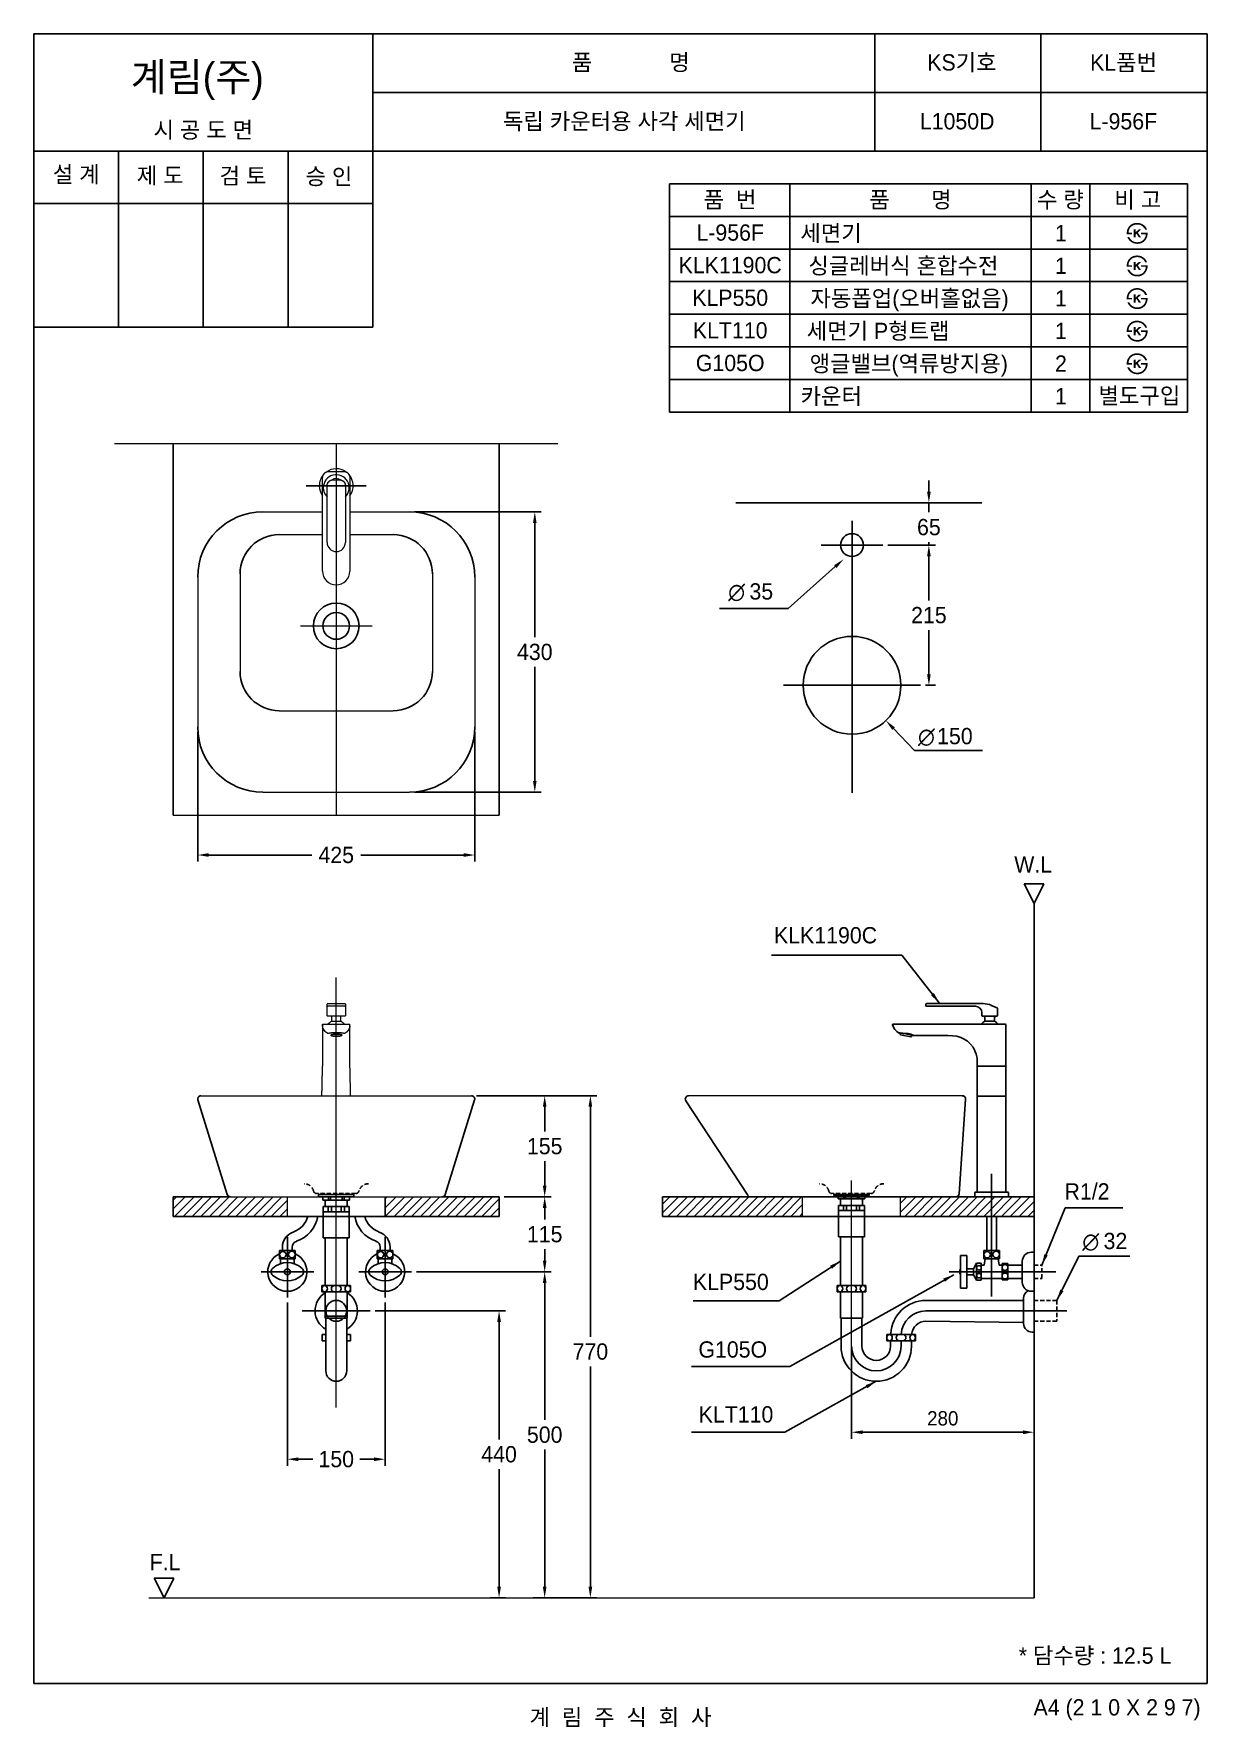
# Model space of a CAD drawing. Header units: millimetres. Extents: x 0 to 1800, y -67 to 2530.
import ezdxf
from ezdxf.enums import TextEntityAlignment as Align
from ezdxf.lldxf.tags import DXFTag

# ---------------------------------------------------------------- set-up
doc = ezdxf.new("R2010")
doc.units = ezdxf.units.MM
doc.linetypes.add('DASHED2', pattern=[9.525, 6.35, -3.175])
for name, color, linetype in [('TEXT', 7, 'Continuous'), ('내부선 및 부속', 4, 'Continuous'), ('도각라인', 255, 'Continuous'), ('외형선', 3, 'Continuous'), ('점선', 6, 'DASHED2'), ('중심선', 1, 'DASHED'), ('치수선', 7, 'Continuous')]:
    doc.layers.add(name, color=color, linetype=linetype)
doc.styles.add('140911', font='HBATANG.TTF', dxfattribs={"height": 23})
doc.styles.add('____', font='')
doc.styles.add('타이틀', font='H2GTRM.TTF', dxfattribs={"height": 25})
doc.styles.get('____').set_extended_font_data('굴림')
tags = doc.linetypes.add('DASHDOT', pattern=[70, 31, -13, 13, -13]).pattern_tags.tags
tags[10:11] = [DXFTag(74, 4), DXFTag(75, 0), DXFTag(340, '0'), DXFTag(46, 0.0), DXFTag(50, 0.0), DXFTag(44, 0.0), DXFTag(45, 0.0)]
tags[8:9] = [DXFTag(74, 4), DXFTag(75, 0), DXFTag(340, '0'), DXFTag(46, 0.0), DXFTag(50, 0.0), DXFTag(44, 0.0), DXFTag(45, 0.0)]
tags[6:7] = [DXFTag(74, 4), DXFTag(75, 0), DXFTag(340, '0'), DXFTag(46, 0.0), DXFTag(50, 0.0), DXFTag(44, 0.0), DXFTag(45, 0.0)]
tags[4:5] = [DXFTag(74, 4), DXFTag(75, 0), DXFTag(340, '0'), DXFTag(46, 0.0), DXFTag(50, 0.0), DXFTag(44, 0.0), DXFTag(45, 0.0)]
tags = doc.linetypes.add('DASHED', pattern=[25.72, 12.86, -12.86]).pattern_tags.tags
tags[6:7] = [DXFTag(74, 4), DXFTag(75, 0), DXFTag(340, '0'), DXFTag(46, 0.0), DXFTag(50, 0.0), DXFTag(44, 0.0), DXFTag(45, 0.0)]
tags[4:5] = [DXFTag(74, 4), DXFTag(75, 0), DXFTag(340, '0'), DXFTag(46, 0.0), DXFTag(50, 0.0), DXFTag(44, 0.0), DXFTag(45, 0.0)]
doc.dimstyles.new('MSADIM', dxfattribs={"dimtxt": 33, "dimasz": 17, "dimexe": 10, "dimexo": 7.5, "dimgap": 10, "dimtad": 0, "dimtih": 1, "dimtoh": 1, "dimdec": 0, "dimzin": 1, "dimdsep": 46, "dimtxsty": '____', "dimcen": 11.25, "dimadec": 0, "dimazin": 0, "dimtfac": 1, "dimtdec": 0, "dimtix": 1, "dimtmove": 0, "dimatfit": 3, "dimfxl": 1, "dimtolj": 1, "dimtzin": 1, "dimarcsym": 0})

msp = doc.modelspace()

# ---------------------------------------------------------------- texts
at = {"layer": 'TEXT', "style": '타이틀'}
for s, p in [('품             명', (915.7, 2486.4)), ('KS기호', (1423.8, 2486.3)), ('KL품번', (1671.8, 2486.1)), ('시 공 도 면', (259.9, 2382.7)), ('독립 카운터용 사각 세면기', (905.8, 2396)), ('L1050D', (1416.5, 2396)), ('L-956F', (1671.5, 2396)), ('설 계', (65, 2314.6)), ('제 도', (193.8, 2312.9)), ('검 토', (320.8, 2312.3)), ('승 인', (452.7, 2311.4)), ('품  번', (1067.9, 2275.7)), ('품       명', (1344.8, 2275.7)), ('수 량', (1574.8, 2275.7)), ('비 고', (1693.6, 2275.7)), ('L-956F', (1068.3, 2225.3)), ('세면기', (1223, 2224.4)), ('1', (1575.7, 2224.4)), ('KLK1190C', (1068.3, 2175.3)), ('싱글레버식 혼합수전', (1333.9, 2174.4)), ('1', (1575.7, 2174.4)), ('KLP550', (1068.3, 2125.3)), ('자동폽업(오버홀없음)', (1343.5, 2124.4)), ('1', (1575.7, 2124.4)), ('KLT110', (1068.3, 2075.3)), ('세면기 P형트랩', (1295.2, 2074.4)), ('1', (1575.7, 2074.4)), ('G105O', (1068.3, 2025.3)), ('앵글밸브(역류방지용)', (1342.3, 2024.4)), ('2', (1575.7, 2024.4)), ('카운터', (1223.4, 1974.4)), ('1', (1575.7, 1974.4)), ('별도구입', (1696.1, 1975.2)), ('* 담수량 : 12.5 L', (1628, 42.9)), ('계  림  주  식  회  사', (900, -51.7))]:
    msp.add_text(s, height=25, dxfattribs=at).set_placement(p, align=Align.MIDDLE_CENTER)
msp.add_text('계림(주)', height=44, dxfattribs=at).set_placement((148.7, 2441.8))
for s, p in [('W.L', (1533.1, 1256.3)), ('F.L', (201.3, 186.2))]:
    msp.add_text(s, height=25, dxfattribs=at).set_placement(p, align=Align.MIDDLE)
msp.add_text('A4 (2 1 0 X 2 9 7)', height=25, dxfattribs=at).set_placement((1790, -36.5), align=Align.MIDDLE_RIGHT)
at = {"layer": 'TEXT', "char_height": 25, "width": 380.447, "attachment_point": 1, "line_spacing_factor": 0.963855, "style": '타이틀'}
for s, insert in [('\\A1;KLK1190C', (1135.5, 1160.1)), ('\\A1;KLP550', (1011.1, 628.5)), ('\\A1;G105O', (1019.5, 524.8)), ('\\A1;KLT110', (1019.9, 425.3))]:
    msp.add_mtext(s, dxfattribs=dict(at, insert=insert))
at = {"layer": '치수선'}
for s, style, p in [('∅', '140911', (1065.2, 1661.3)), ('35', '타이틀', (1097.8, 1662.4)), ('∅', '140911', (1356.4, 1439.4)), ('150', '타이틀', (1385.7, 1440.5)), ('∅', '140911', (1608.5, 665.1)), ('32', '타이틀', (1641.1, 666.2))]:
    msp.add_text(s, height=25, dxfattribs=dict(at, style=style)).set_placement(p)
at = {"layer": '치수선', "insert": (1581.2, 767.2), "char_height": 25, "width": 380.447, "attachment_point": 1, "line_spacing_factor": 0.963855, "style": '타이틀'}
msp.add_mtext('\\A1;R1/2', dxfattribs=at)

# ---------------------------------------------------------------- blocks, each defined once
blk = doc.blocks.new('*D1')
at = {"layer": '치수선', "color": 0, "linetype": 'Continuous', "lineweight": -2, "transparency": 16777216}
for p, q in [((678.9, 901.5), (793.7, 901.5)), ((783.7, 884.5), (783.7, 846.8)), ((783.7, 763.5), (783.7, 801.2)), ((721.4, 746.5), (793.7, 746.5))]:
    blk.add_line(p, q, dxfattribs=at)
at = {"layer": '치수선', "color": 0, "linetype": 'Continuous', "transparency": 16777216}
for points in [[(780.9, 884.5), (786.5, 884.5), (783.7, 901.5)], [(780.9, 763.5), (786.5, 763.5), (783.7, 746.5)]]:
    blk.add_solid(points, dxfattribs=at)
at = {"layer": '치수선', "color": 0, "linetype": 'Continuous', "transparency": 16777216, "insert": (783.7, 824), "char_height": 25, "attachment_point": 5, "style": '____'}
blk.add_mtext('\\A1;155', dxfattribs=at)
blk = doc.blocks.new('*D2')
at = {"layer": '치수선', "color": 0, "linetype": 'Continuous', "lineweight": -2, "transparency": 16777216}
for p, q in [((583.9, 1797), (778.5, 1797)), ((768.5, 1780), (768.5, 1604.9)), ((768.5, 1384), (768.5, 1559.2)), ((583.9, 1367), (778.5, 1367))]:
    blk.add_line(p, q, dxfattribs=at)
at = {"layer": '치수선', "color": 0, "linetype": 'Continuous', "transparency": 16777216}
for points in [[(765.7, 1780), (771.3, 1780), (768.5, 1797)], [(765.7, 1384), (771.3, 1384), (768.5, 1367)]]:
    blk.add_solid(points, dxfattribs=at)
at = {"layer": '치수선', "color": 0, "linetype": 'Continuous', "transparency": 16777216, "insert": (768.5, 1582), "char_height": 25, "attachment_point": 5, "style": '____'}
blk.add_mtext('\\A1;430', dxfattribs=at)
blk = doc.blocks.new('*D3')
at = {"layer": '치수선', "color": 0, "lineweight": -2, "transparency": 16777216}
for p, q in [((1534.4, 527.2), (1534.4, 375.4)), ((1254.4, 515), (1254.4, 375.4)), ((1517.4, 385.4), (1271.4, 385.4))]:
    blk.add_line(p, q, dxfattribs=at)
at = {"layer": '치수선', "color": 0, "transparency": 16777216}
for points in [[(1271.4, 388.2), (1271.4, 382.5), (1254.4, 385.4)], [(1517.4, 388.2), (1517.4, 382.5), (1534.4, 385.4)]]:
    blk.add_solid(points, dxfattribs=at)
at = {"layer": '치수선', "color": 0, "transparency": 16777216, "insert": (1394.4, 406.6), "char_height": 22, "attachment_point": 5, "style": '____'}
blk.add_mtext('\\A1;280', dxfattribs=at)
blk = doc.blocks.new('*D4')
at = {"layer": '치수선', "color": 0, "linetype": 'Continuous', "lineweight": -2, "transparency": 16777216}
for p, q in [((251.4, 1459.5), (251.4, 1260.6)), ((676.4, 1459.5), (676.4, 1260.6)), ((268.4, 1270.6), (426.3, 1270.6)), ((659.4, 1270.6), (501.6, 1270.6))]:
    blk.add_line(p, q, dxfattribs=at)
at = {"layer": '치수선', "color": 0, "linetype": 'Continuous', "transparency": 16777216}
for points in [[(268.4, 1273.5), (268.4, 1267.8), (251.4, 1270.6)], [(659.4, 1273.5), (659.4, 1267.8), (676.4, 1270.6)]]:
    blk.add_solid(points, dxfattribs=at)
at = {"layer": '치수선', "color": 0, "linetype": 'Continuous', "transparency": 16777216, "insert": (463.9, 1270.6), "char_height": 25, "attachment_point": 5, "style": '____'}
blk.add_mtext('\\A1;425', dxfattribs=at)
blk = doc.blocks.new('*D5')
at = {"layer": '치수선', "color": 0, "linetype": 'Continuous', "lineweight": -2, "transparency": 16777216}
for p, q in [((1373.1, 1827.9), (1373.1, 1844.9)), ((1363.8, 1810.9), (1383.1, 1810.9)), ((1373.1, 1810.9), (1373.1, 1796.2)), ((1310.2, 1745.9), (1383.1, 1745.9)), ((1373.1, 1745.9), (1373.1, 1750.6)), ((1373.1, 1728.9), (1373.1, 1711.9))]:
    blk.add_line(p, q, dxfattribs=at)
at = {"layer": '치수선', "color": 0, "linetype": 'Continuous', "transparency": 16777216}
for points in [[(1370.3, 1827.9), (1375.9, 1827.9), (1373.1, 1810.9)], [(1370.3, 1728.9), (1375.9, 1728.9), (1373.1, 1745.9)]]:
    blk.add_solid(points, dxfattribs=at)
at = {"layer": '치수선', "color": 0, "linetype": 'Continuous', "transparency": 16777216, "insert": (1373.1, 1773.4), "char_height": 25, "attachment_point": 5, "style": '____'}
blk.add_mtext('\\A1;65', dxfattribs=at)
blk = doc.blocks.new('*D6')
at = {"layer": '치수선', "color": 0, "linetype": 'Continuous', "lineweight": -2, "transparency": 16777216}
for p, q in [((1310.2, 1745.9), (1383.1, 1745.9)), ((1373.1, 1728.9), (1373.1, 1661.2)), ((1373.1, 1547.9), (1373.1, 1615.5)), ((1367.7, 1530.9), (1383.1, 1530.9))]:
    blk.add_line(p, q, dxfattribs=at)
at = {"layer": '치수선', "color": 0, "linetype": 'Continuous', "transparency": 16777216}
for points in [[(1370.3, 1728.9), (1375.9, 1728.9), (1373.1, 1745.9)], [(1370.3, 1547.9), (1375.9, 1547.9), (1373.1, 1530.9)]]:
    blk.add_solid(points, dxfattribs=at)
at = {"layer": '치수선', "color": 0, "linetype": 'Continuous', "transparency": 16777216, "insert": (1373.1, 1638.4), "char_height": 25, "attachment_point": 5, "style": '____'}
blk.add_mtext('\\A1;215', dxfattribs=at)
blk = doc.blocks.new('*D7')
at = {"layer": '치수선', "color": 0, "linetype": 'Continuous', "lineweight": -2, "transparency": 16777216}
for p, q in [((388.9, 584.5), (388.9, 334)), ((538.9, 584.5), (538.9, 334)), ((405.9, 344), (428, 344)), ((521.9, 344), (499.9, 344))]:
    blk.add_line(p, q, dxfattribs=at)
at = {"layer": '치수선', "color": 0, "linetype": 'Continuous', "transparency": 16777216}
for points in [[(405.9, 346.8), (405.9, 341.1), (388.9, 344)], [(521.9, 346.8), (521.9, 341.1), (538.9, 344)]]:
    blk.add_solid(points, dxfattribs=at)
at = {"layer": '치수선', "color": 0, "linetype": 'Continuous', "transparency": 16777216, "insert": (463.9, 344), "char_height": 25, "attachment_point": 5, "style": '____'}
blk.add_mtext('\\A1;150', dxfattribs=at)
blk = doc.blocks.new('*D8')
at = {"layer": '치수선', "color": 0, "linetype": 'Continuous', "lineweight": -2, "transparency": 16777216}
for p, q in [((721.4, 746.5), (793.7, 746.5)), ((783.7, 729.5), (783.7, 711.8)), ((783.7, 648.5), (783.7, 666.2)), ((586.8, 631.5), (793.7, 631.5))]:
    blk.add_line(p, q, dxfattribs=at)
at = {"layer": '치수선', "color": 0, "linetype": 'Continuous', "transparency": 16777216}
for points in [[(780.9, 729.5), (786.5, 729.5), (783.7, 746.5)], [(780.9, 648.5), (786.5, 648.5), (783.7, 631.5)]]:
    blk.add_solid(points, dxfattribs=at)
at = {"layer": '치수선', "color": 0, "linetype": 'Continuous', "transparency": 16777216, "insert": (783.7, 689), "char_height": 25, "attachment_point": 5, "style": '____'}
blk.add_mtext('\\A1;115', dxfattribs=at)
blk = doc.blocks.new('*D9')
at = {"layer": '치수선', "color": 0, "linetype": 'Continuous', "lineweight": -2, "transparency": 16777216}
for p, q in [((586.8, 631.5), (793.7, 631.5)), ((783.7, 614.5), (783.7, 404.3)), ((783.7, 148.5), (783.7, 358.7)), ((765.9, 131.5), (793.7, 131.5))]:
    blk.add_line(p, q, dxfattribs=at)
at = {"layer": '치수선', "color": 0, "linetype": 'Continuous', "transparency": 16777216}
for points in [[(780.9, 614.5), (786.5, 614.5), (783.7, 631.5)], [(780.9, 148.5), (786.5, 148.5), (783.7, 131.5)]]:
    blk.add_solid(points, dxfattribs=at)
at = {"layer": '치수선', "color": 0, "linetype": 'Continuous', "transparency": 16777216, "insert": (783.7, 381.5), "char_height": 25, "attachment_point": 5, "style": '____'}
blk.add_mtext('\\A1;500', dxfattribs=at)
blk = doc.blocks.new('*D10')
at = {"layer": '치수선', "color": 0, "linetype": 'Continuous', "lineweight": -2, "transparency": 16777216}
for p, q in [((523.4, 571.5), (723.7, 571.5)), ((713.7, 554.5), (713.7, 374.3)), ((713.7, 148.5), (713.7, 328.7)), ((700.3, 131.5), (723.7, 131.5))]:
    blk.add_line(p, q, dxfattribs=at)
at = {"layer": '치수선', "color": 0, "linetype": 'Continuous', "transparency": 16777216}
for points in [[(710.9, 554.5), (716.6, 554.5), (713.7, 571.5)], [(710.9, 148.5), (716.6, 148.5), (713.7, 131.5)]]:
    blk.add_solid(points, dxfattribs=at)
at = {"layer": '치수선', "color": 0, "linetype": 'Continuous', "transparency": 16777216, "insert": (713.7, 351.5), "char_height": 25, "attachment_point": 5, "style": '____'}
blk.add_mtext('\\A1;440', dxfattribs=at)
blk = doc.blocks.new('*D11')
at = {"layer": '치수선', "color": 0, "linetype": 'Continuous', "lineweight": -2, "transparency": 16777216}
for p, q in [((678.9, 901.5), (863.8, 901.5)), ((853.8, 884.5), (853.8, 531.8)), ((853.8, 148.5), (853.8, 486.2)), ((791.2, 131.5), (863.8, 131.5))]:
    blk.add_line(p, q, dxfattribs=at)
at = {"layer": '치수선', "color": 0, "linetype": 'Continuous', "transparency": 16777216}
for points in [[(850.9, 884.5), (856.6, 884.5), (853.8, 901.5)], [(850.9, 148.5), (856.6, 148.5), (853.8, 131.5)]]:
    blk.add_solid(points, dxfattribs=at)
at = {"layer": '치수선', "color": 0, "linetype": 'Continuous', "transparency": 16777216, "insert": (853.8, 509), "char_height": 25, "attachment_point": 5, "style": '____'}
blk.add_mtext('\\A1;770', dxfattribs=at)

# ---------------------------------------------------------------- dimensions: what is measured, and where the dimension line sits
at = {"layer": '치수선', "linetype": 'Continuous'}
for base, p1, p2, picture, middle in [((1373.1, 1810.9), (1302.7, 1745.9), (1356.3, 1810.9), '*D5', (1373.1, 1773.4)), ((853.8, 131.5), (671.4, 901.5), (783.7, 131.5), '*D11', (853.8, 509)), ((713.7, 131.5), (515.9, 571.5), (692.8, 131.5), '*D10', (713.7, 351.5))]:
    dim = msp.add_linear_dim(base=base, p1=p1, p2=p2, angle=90, dimstyle='MSADIM', override={"dimtxt": 25}, dxfattribs=at)
    dim.commit()
    dim.dimension.update_dxf_attribs({"geometry": picture, "text_midpoint": middle, "dimtype": 160})
for base, p1, p2, picture, middle in [((768.5, 1367), (576.4, 1797), (576.4, 1367), '*D2', (768.5, 1582)), ((1373.1, 1745.9), (1360.2, 1530.9), (1302.7, 1745.9), '*D6', (1373.1, 1638.4)), ((783.7, 746.5), (671.4, 901.5), (713.9, 746.5), '*D1', (783.7, 824)), ((783.7, 631.5), (713.9, 746.5), (579.3, 631.5), '*D8', (783.7, 689)), ((783.7, 131.5), (579.3, 631.5), (758.4, 131.5), '*D9', (783.7, 381.5))]:
    dim = msp.add_linear_dim(base=base, p1=p1, p2=p2, angle=90, dimstyle='MSADIM', override={"dimtxt": 25}, dxfattribs=at)
    dim.commit()
    dim.dimension.update_dxf_attribs({"geometry": picture, "text_midpoint": middle})
dim = msp.add_linear_dim(base=(676.4, 1270.6), p1=(251.4, 1467), p2=(676.4, 1467), dimstyle='MSADIM', override={"dimtxt": 25}, dxfattribs=at)
dim.commit()
dim.dimension.update_dxf_attribs({"geometry": '*D4', "text_midpoint": (463.9, 1270.6)})
dim = msp.add_linear_dim(base=(538.9, 344), p1=(388.9, 592), p2=(538.9, 592), dimstyle='MSADIM', override={"dimtxt": 25}, dxfattribs=at)
dim.commit()
dim.dimension.update_dxf_attribs({"geometry": '*D7', "text_midpoint": (463.9, 344), "dimtype": 160})
at = {"layer": '치수선'}
dim = msp.add_linear_dim(base=(1254.4, 385.4), p1=(1534.4, 534.7), p2=(1254.4, 522.5), dimstyle='MSADIM', override={"dimtxt": 22, "dimtad": 1, "dimtih": 0, "dimtoh": 0}, dxfattribs=at)
dim.commit()
dim.dimension.update_dxf_attribs({"geometry": '*D3', "text_midpoint": (1394.4, 406.6)})

# ---------------------------------------------------------------- hatches: boundary and pattern name
at = {"layer": 'TEXT'}
for points in [[(1676.6, 2222.8), (1676.6, 2223.2), (1676.6, 2223.6), (1676.5, 2224), (1676.6, 2224.4), (1676.6, 2224.8), (1676.6, 2225.2), (1676.6, 2225.6), (1676.7, 2226), (1676.7, 2226.4), (1676.8, 2226.8), (1676.8, 2227.2), (1676.9, 2227.6), (1677, 2228), (1677.1, 2228.4), (1677.2, 2228.8), (1677.3, 2229.1), (1677.4, 2229.5), (1677.5, 2229.9), (1677.7, 2230.3), (1677.8, 2230.6), (1678, 2231), (1678.1, 2231.4), (1678.3, 2231.7), (1678.5, 2232.1), (1678.7, 2232.4), (1678.9, 2232.7), (1679.1, 2233.1), (1679.3, 2233.4), (1679.5, 2233.7), (1679.7, 2234), (1680, 2234.3), (1680.5, 2234.9), (1680.8, 2235.2), (1681, 2235.5), (1681.3, 2235.8), (1681.6, 2236.1), (1681.9, 2236.4), (1682.2, 2236.6), (1682.5, 2236.9), (1682.8, 2237.1), (1683.2, 2237.4), (1683.5, 2237.6), (1683.8, 2237.8), (1684.2, 2238), (1684.5, 2238.2), (1684.9, 2238.4), (1685.2, 2238.6), (1685.7, 2238.7), (1686.1, 2238.9), (1686.5, 2239.1), (1686.9, 2239.2), (1687.3, 2239.4), (1687.8, 2239.5), (1688.2, 2239.6), (1688.6, 2239.7), (1689.1, 2239.8), (1689.5, 2239.9), (1690, 2239.9), (1690.5, 2240), (1691, 2240), (1691.4, 2240.1), (1691.9, 2240.1), (1692.4, 2240.1), (1693.2, 2240.1), (1693.6, 2240.1), (1693.9, 2240), (1694.3, 2240), (1694.7, 2240), (1695, 2239.9), (1695.4, 2239.9), (1695.7, 2239.8), (1696.1, 2239.7), (1696.4, 2239.7), (1696.8, 2239.6), (1697.1, 2239.5), (1697.4, 2239.4), (1697.8, 2239.3), (1698.1, 2239.2), (1698.4, 2239.1), (1698.7, 2239), (1699, 2238.9), (1699.4, 2238.7), (1699.7, 2238.6), (1700, 2238.5), (1700.3, 2238.3), (1700.6, 2238.2), (1700.8, 2238), (1701.1, 2237.8), (1701.4, 2237.7), (1701.7, 2237.5), (1702, 2237.3), (1702.2, 2237.1), (1702.5, 2236.9), (1702.8, 2236.7), (1703.2, 2236.4), (1703.6, 2236), (1704, 2235.6), (1704.4, 2235.2), (1704.8, 2234.8), (1705.1, 2234.4), (1705.5, 2234), (1705.8, 2233.6), (1706.1, 2233.1), (1706.4, 2232.6), (1706.7, 2232.2), (1707, 2231.7), (1707.3, 2231.1), (1707.5, 2230.6), (1707.8, 2230.1), (1708, 2229.5), (1708, 2229.5), (1704.9, 2229.5), (1704.9, 2229.5), (1704.8, 2229.7), (1704.8, 2229.9), (1704.7, 2230.1), (1704.6, 2230.2), (1704.6, 2230.4), (1704.5, 2230.6), (1704.4, 2230.7), (1704.3, 2230.9), (1704.2, 2231.1), (1704.1, 2231.2), (1704, 2231.4), (1703.9, 2231.6), (1703.8, 2231.7), (1703.7, 2231.9), (1703.6, 2232.1), (1703.5, 2232.2), (1703.3, 2232.4), (1703.2, 2232.6), (1702.9, 2232.9), (1702.7, 2233.2), (1702.4, 2233.5), (1702.1, 2233.8), (1701.7, 2234.1), (1701.4, 2234.4), (1701, 2234.7), (1700.8, 2234.9), (1700.6, 2235.1), (1700.3, 2235.2), (1700.1, 2235.4), (1699.9, 2235.5), (1699.6, 2235.7), (1699.4, 2235.8), (1699.1, 2236), (1698.9, 2236.1), (1698.6, 2236.2), (1698.4, 2236.4), (1698.1, 2236.5), (1697.9, 2236.6), (1697.6, 2236.7), (1697.4, 2236.8), (1697.1, 2236.9), (1696.8, 2237), (1696.6, 2237), (1696.3, 2237.1), (1696.1, 2237.2), (1695.8, 2237.3), (1695.5, 2237.3), (1695.2, 2237.4), (1695, 2237.4), (1694.7, 2237.5), (1694.4, 2237.5), (1694.1, 2237.5), (1693.8, 2237.6), (1693.6, 2237.6), (1693.3, 2237.6), (1693, 2237.6), (1692.7, 2237.6), (1692.3, 2237.6), (1692, 2237.6), (1691.7, 2237.6), (1691.3, 2237.5), (1691, 2237.5), (1690.7, 2237.5), (1690.3, 2237.4), (1690, 2237.4), (1689.7, 2237.3), (1689.4, 2237.3), (1689.1, 2237.2), (1688.8, 2237.1), (1688.5, 2237), (1688.2, 2237), (1687.9, 2236.9), (1687.6, 2236.8), (1687.3, 2236.7), (1687, 2236.5), (1686.7, 2236.4), (1686.5, 2236.3), (1686.2, 2236.2), (1685.9, 2236), (1685.6, 2235.9), (1685.4, 2235.7), (1685.1, 2235.6), (1684.9, 2235.4), (1684.6, 2235.2), (1684.4, 2235), (1684.1, 2234.9), (1683.9, 2234.7), (1683.7, 2234.5), (1683.4, 2234.3), (1683.2, 2234), (1683, 2233.8), (1682.7, 2233.6), (1682.5, 2233.4), (1682.3, 2233.1), (1682.1, 2232.9), (1681.9, 2232.6), (1681.7, 2232.4), (1681.6, 2232.1), (1681.4, 2231.9), (1681.2, 2231.6), (1681.1, 2231.4), (1680.9, 2231.1), (1680.8, 2230.8), (1680.6, 2230.5), (1680.5, 2230.3), (1680.4, 2230), (1680.3, 2229.7), (1680.2, 2229.4), (1680, 2229.1), (1680, 2228.8), (1679.9, 2228.5), (1679.8, 2228.2), (1679.7, 2227.8), (1679.6, 2227.5), (1679.6, 2227.2), (1679.5, 2226.9), (1679.5, 2226.5), (1679.4, 2226.2), (1679.4, 2225.8), (1679.4, 2225.5), (1679.3, 2225.1), (1679.3, 2225.1), (1684.5, 2225.1), (1684.5, 2225.1), (1684.5, 2225.1), (1684.5, 2222.8), (1684.5, 2222.8), (1684.5, 2222.8), (1676.6, 2222.8)], [(1708.7, 2225.1), (1708.8, 2224.7), (1708.7, 2224.3), (1708.7, 2223.8), (1708.7, 2223.4), (1708.7, 2223), (1708.6, 2222.5), (1708.6, 2222.1), (1708.5, 2221.7), (1708.5, 2221.3), (1708.4, 2220.9), (1708.3, 2220.4), (1708.2, 2220), (1708.1, 2219.6), (1708, 2219.2), (1707.8, 2218.8), (1707.7, 2218.4), (1707.6, 2218), (1707.4, 2217.6), (1707.3, 2217.3), (1707.1, 2216.9), (1706.9, 2216.5), (1706.7, 2216.2), (1706.6, 2215.8), (1706.4, 2215.5), (1706.2, 2215.1), (1705.9, 2214.8), (1705.7, 2214.5), (1705.5, 2214.2), (1705.3, 2213.8), (1705, 2213.5), (1704.8, 2213.2), (1704.5, 2212.9), (1704.2, 2212.6), (1704, 2212.4), (1703.7, 2212.1), (1703.4, 2211.8), (1703.1, 2211.6), (1702.8, 2211.3), (1702.5, 2211.1), (1702.2, 2210.8), (1701.9, 2210.6), (1701.6, 2210.4), (1701.2, 2210.2), (1700.9, 2210), (1700.6, 2209.8), (1700.2, 2209.6), (1699.9, 2209.4), (1699.5, 2209.3), (1699.2, 2209.1), (1698.8, 2209), (1698.4, 2208.8), (1698, 2208.7), (1697.7, 2208.6), (1697.3, 2208.5), (1696.9, 2208.4), (1696.5, 2208.3), (1696.1, 2208.2), (1695.7, 2208.1), (1695.3, 2208.1), (1694.9, 2208), (1694.5, 2208), (1694.1, 2208), (1693.7, 2207.9), (1693.3, 2207.9), (1692.6, 2207.9), (1692, 2208), (1691.3, 2208), (1690.7, 2208.1), (1690.1, 2208.2), (1689.8, 2208.2), (1689.5, 2208.3), (1689.2, 2208.3), (1688.9, 2208.4), (1688.6, 2208.5), (1688.3, 2208.6), (1688, 2208.6), (1687.7, 2208.7), (1687.4, 2208.8), (1687.1, 2208.9), (1686.8, 2209), (1686.6, 2209.1), (1686.3, 2209.2), (1686, 2209.4), (1685.7, 2209.5), (1685.5, 2209.6), (1685.2, 2209.7), (1684.9, 2209.9), (1684.7, 2210), (1684.4, 2210.2), (1684.1, 2210.3), (1683.6, 2210.7), (1683.4, 2210.8), (1683.1, 2211), (1682.8, 2211.2), (1682.6, 2211.4), (1682.4, 2211.6), (1682.1, 2211.8), (1681.9, 2212), (1681.6, 2212.2), (1681.4, 2212.5), (1681.2, 2212.7), (1681, 2212.9), (1680.8, 2213.1), (1680.5, 2213.4), (1680.3, 2213.6), (1680.1, 2213.9), (1679.9, 2214.1), (1679.7, 2214.4), (1679.6, 2214.6), (1679.4, 2214.9), (1679.2, 2215.2), (1679, 2215.5), (1678.8, 2215.7), (1678.7, 2216), (1678.5, 2216.3), (1678.3, 2216.6), (1678.2, 2216.9), (1678, 2217.2), (1677.8, 2217.8), (1677.5, 2218.5), (1677.5, 2218.5), (1680.4, 2218.5), (1680.4, 2218.5), (1680.7, 2218.1), (1680.9, 2217.6), (1681.1, 2217.2), (1681.4, 2216.9), (1681.6, 2216.5), (1681.9, 2216.1), (1682.1, 2215.8), (1682.4, 2215.4), (1682.7, 2215.1), (1682.9, 2214.8), (1683.2, 2214.5), (1683.5, 2214.2), (1683.8, 2213.9), (1684.1, 2213.6), (1684.4, 2213.3), (1684.7, 2213.1), (1684.9, 2212.9), (1685.2, 2212.7), (1685.4, 2212.6), (1685.6, 2212.4), (1685.9, 2212.3), (1686.1, 2212.1), (1686.3, 2212), (1686.6, 2211.9), (1686.8, 2211.7), (1687.1, 2211.6), (1687.3, 2211.5), (1687.6, 2211.4), (1687.9, 2211.3), (1688.1, 2211.2), (1688.4, 2211.1), (1688.7, 2211), (1688.9, 2211), (1689.2, 2210.9), (1689.5, 2210.8), (1689.8, 2210.8), (1690, 2210.7), (1690.3, 2210.7), (1690.6, 2210.6), (1690.9, 2210.6), (1691.2, 2210.6), (1691.5, 2210.5), (1691.8, 2210.5), (1692.1, 2210.5), (1692.4, 2210.5), (1692.7, 2210.5), (1693, 2210.5), (1693.9, 2210.5), (1694.1, 2210.6), (1694.4, 2210.6), (1694.7, 2210.6), (1694.9, 2210.6), (1695.2, 2210.7), (1695.5, 2210.7), (1695.7, 2210.8), (1696, 2210.8), (1696.3, 2210.9), (1696.5, 2210.9), (1696.8, 2211), (1697, 2211.1), (1697.3, 2211.2), (1697.5, 2211.2), (1697.8, 2211.3), (1698, 2211.4), (1698.3, 2211.5), (1698.5, 2211.6), (1698.8, 2211.8), (1699, 2211.9), (1699.2, 2212), (1699.5, 2212.1), (1699.7, 2212.3), (1699.9, 2212.4), (1700.2, 2212.6), (1700.4, 2212.7), (1700.6, 2212.9), (1700.9, 2213), (1701.1, 2213.2), (1701.3, 2213.4), (1701.6, 2213.6), (1701.8, 2213.8), (1702, 2214), (1702.3, 2214.3), (1702.5, 2214.5), (1702.7, 2214.8), (1702.9, 2215), (1703.2, 2215.3), (1703.3, 2215.5), (1703.5, 2215.8), (1703.7, 2216), (1703.9, 2216.3), (1704.1, 2216.6), (1704.2, 2216.9), (1704.4, 2217.2), (1704.5, 2217.4), (1704.7, 2217.7), (1704.8, 2218), (1704.9, 2218.3), (1705.1, 2218.7), (1705.2, 2219), (1705.3, 2219.3), (1705.4, 2219.6), (1705.5, 2220), (1705.6, 2220.3), (1705.6, 2220.6), (1705.7, 2221), (1705.8, 2221.3), (1705.8, 2221.7), (1705.9, 2222.1), (1705.9, 2222.4), (1705.9, 2222.8), (1705.9, 2222.8), (1698.5, 2222.8), (1698.5, 2222.8), (1698.5, 2222.8), (1698.5, 2225.1), (1698.5, 2225.1), (1698.5, 2225.1), (1708.7, 2225.1)], [(1690.3, 2225.8), (1695.1, 2230.2), (1699, 2230.2), (1693.6, 2225.2), (1698.7, 2217.7), (1695.3, 2217.7), (1691.7, 2223.4), (1690.3, 2222.2), (1690.3, 2217.7), (1687.4, 2217.7), (1687.4, 2230.3), (1690.3, 2230.3)], [(1676.6, 2172.8), (1676.6, 2173.2), (1676.6, 2173.6), (1676.5, 2174), (1676.6, 2174.4), (1676.6, 2174.8), (1676.6, 2175.2), (1676.6, 2175.6), (1676.7, 2176), (1676.7, 2176.4), (1676.8, 2176.8), (1676.8, 2177.2), (1676.9, 2177.6), (1677, 2178), (1677.1, 2178.4), (1677.2, 2178.8), (1677.3, 2179.1), (1677.4, 2179.5), (1677.5, 2179.9), (1677.7, 2180.3), (1677.8, 2180.6), (1678, 2181), (1678.1, 2181.4), (1678.3, 2181.7), (1678.5, 2182.1), (1678.7, 2182.4), (1678.9, 2182.7), (1679.1, 2183.1), (1679.3, 2183.4), (1679.5, 2183.7), (1679.7, 2184), (1680, 2184.3), (1680.5, 2184.9), (1680.8, 2185.2), (1681, 2185.5), (1681.3, 2185.8), (1681.6, 2186.1), (1681.9, 2186.4), (1682.2, 2186.6), (1682.5, 2186.9), (1682.8, 2187.1), (1683.2, 2187.4), (1683.5, 2187.6), (1683.8, 2187.8), (1684.2, 2188), (1684.5, 2188.2), (1684.9, 2188.4), (1685.2, 2188.6), (1685.7, 2188.7), (1686.1, 2188.9), (1686.5, 2189.1), (1686.9, 2189.2), (1687.3, 2189.4), (1687.8, 2189.5), (1688.2, 2189.6), (1688.6, 2189.7), (1689.1, 2189.8), (1689.5, 2189.9), (1690, 2189.9), (1690.5, 2190), (1691, 2190), (1691.4, 2190.1), (1691.9, 2190.1), (1692.4, 2190.1), (1693.2, 2190.1), (1693.6, 2190.1), (1693.9, 2190), (1694.3, 2190), (1694.7, 2190), (1695, 2189.9), (1695.4, 2189.9), (1695.7, 2189.8), (1696.1, 2189.7), (1696.4, 2189.7), (1696.8, 2189.6), (1697.1, 2189.5), (1697.4, 2189.4), (1697.8, 2189.3), (1698.1, 2189.2), (1698.4, 2189.1), (1698.7, 2189), (1699, 2188.9), (1699.4, 2188.7), (1699.7, 2188.6), (1700, 2188.5), (1700.3, 2188.3), (1700.6, 2188.2), (1700.8, 2188), (1701.1, 2187.8), (1701.4, 2187.7), (1701.7, 2187.5), (1702, 2187.3), (1702.2, 2187.1), (1702.5, 2186.9), (1702.8, 2186.7), (1703.2, 2186.4), (1703.6, 2186), (1704, 2185.6), (1704.4, 2185.2), (1704.8, 2184.8), (1705.1, 2184.4), (1705.5, 2184), (1705.8, 2183.6), (1706.1, 2183.1), (1706.4, 2182.6), (1706.7, 2182.2), (1707, 2181.7), (1707.3, 2181.1), (1707.5, 2180.6), (1707.8, 2180.1), (1708, 2179.5), (1708, 2179.5), (1704.9, 2179.5), (1704.9, 2179.5), (1704.8, 2179.7), (1704.8, 2179.9), (1704.7, 2180.1), (1704.6, 2180.2), (1704.6, 2180.4), (1704.5, 2180.6), (1704.4, 2180.7), (1704.3, 2180.9), (1704.2, 2181.1), (1704.1, 2181.2), (1704, 2181.4), (1703.9, 2181.6), (1703.8, 2181.7), (1703.7, 2181.9), (1703.6, 2182.1), (1703.5, 2182.2), (1703.3, 2182.4), (1703.2, 2182.6), (1702.9, 2182.9), (1702.7, 2183.2), (1702.4, 2183.5), (1702.1, 2183.8), (1701.7, 2184.1), (1701.4, 2184.4), (1701, 2184.7), (1700.8, 2184.9), (1700.6, 2185.1), (1700.3, 2185.2), (1700.1, 2185.4), (1699.9, 2185.5), (1699.6, 2185.7), (1699.4, 2185.8), (1699.1, 2186), (1698.9, 2186.1), (1698.6, 2186.2), (1698.4, 2186.4), (1698.1, 2186.5), (1697.9, 2186.6), (1697.6, 2186.7), (1697.4, 2186.8), (1697.1, 2186.9), (1696.8, 2187), (1696.6, 2187), (1696.3, 2187.1), (1696.1, 2187.2), (1695.8, 2187.3), (1695.5, 2187.3), (1695.2, 2187.4), (1695, 2187.4), (1694.7, 2187.5), (1694.4, 2187.5), (1694.1, 2187.5), (1693.8, 2187.6), (1693.6, 2187.6), (1693.3, 2187.6), (1693, 2187.6), (1692.7, 2187.6), (1692.3, 2187.6), (1692, 2187.6), (1691.7, 2187.6), (1691.3, 2187.5), (1691, 2187.5), (1690.7, 2187.5), (1690.3, 2187.4), (1690, 2187.4), (1689.7, 2187.3), (1689.4, 2187.3), (1689.1, 2187.2), (1688.8, 2187.1), (1688.5, 2187), (1688.2, 2187), (1687.9, 2186.9), (1687.6, 2186.8), (1687.3, 2186.7), (1687, 2186.5), (1686.7, 2186.4), (1686.5, 2186.3), (1686.2, 2186.2), (1685.9, 2186), (1685.6, 2185.9), (1685.4, 2185.7), (1685.1, 2185.6), (1684.9, 2185.4), (1684.6, 2185.2), (1684.4, 2185), (1684.1, 2184.9), (1683.9, 2184.7), (1683.7, 2184.5), (1683.4, 2184.3), (1683.2, 2184), (1683, 2183.8), (1682.7, 2183.6), (1682.5, 2183.4), (1682.3, 2183.1), (1682.1, 2182.9), (1681.9, 2182.6), (1681.7, 2182.4), (1681.6, 2182.1), (1681.4, 2181.9), (1681.2, 2181.6), (1681.1, 2181.4), (1680.9, 2181.1), (1680.8, 2180.8), (1680.6, 2180.5), (1680.5, 2180.3), (1680.4, 2180), (1680.3, 2179.7), (1680.2, 2179.4), (1680, 2179.1), (1680, 2178.8), (1679.9, 2178.5), (1679.8, 2178.2), (1679.7, 2177.8), (1679.6, 2177.5), (1679.6, 2177.2), (1679.5, 2176.9), (1679.5, 2176.5), (1679.4, 2176.2), (1679.4, 2175.8), (1679.4, 2175.5), (1679.3, 2175.1), (1679.3, 2175.1), (1684.5, 2175.1), (1684.5, 2175.1), (1684.5, 2175.1), (1684.5, 2172.8), (1684.5, 2172.8), (1684.5, 2172.8), (1676.6, 2172.8)], [(1708.7, 2175.1), (1708.8, 2174.7), (1708.7, 2174.3), (1708.7, 2173.8), (1708.7, 2173.4), (1708.7, 2173), (1708.6, 2172.5), (1708.6, 2172.1), (1708.5, 2171.7), (1708.5, 2171.3), (1708.4, 2170.9), (1708.3, 2170.4), (1708.2, 2170), (1708.1, 2169.6), (1708, 2169.2), (1707.8, 2168.8), (1707.7, 2168.4), (1707.6, 2168), (1707.4, 2167.6), (1707.3, 2167.3), (1707.1, 2166.9), (1706.9, 2166.5), (1706.7, 2166.2), (1706.6, 2165.8), (1706.4, 2165.5), (1706.2, 2165.1), (1705.9, 2164.8), (1705.7, 2164.5), (1705.5, 2164.2), (1705.3, 2163.8), (1705, 2163.5), (1704.8, 2163.2), (1704.5, 2162.9), (1704.2, 2162.6), (1704, 2162.4), (1703.7, 2162.1), (1703.4, 2161.8), (1703.1, 2161.6), (1702.8, 2161.3), (1702.5, 2161.1), (1702.2, 2160.8), (1701.9, 2160.6), (1701.6, 2160.4), (1701.2, 2160.2), (1700.9, 2160), (1700.6, 2159.8), (1700.2, 2159.6), (1699.9, 2159.4), (1699.5, 2159.3), (1699.2, 2159.1), (1698.8, 2159), (1698.4, 2158.8), (1698, 2158.7), (1697.7, 2158.6), (1697.3, 2158.5), (1696.9, 2158.4), (1696.5, 2158.3), (1696.1, 2158.2), (1695.7, 2158.1), (1695.3, 2158.1), (1694.9, 2158), (1694.5, 2158), (1694.1, 2158), (1693.7, 2157.9), (1693.3, 2157.9), (1692.6, 2157.9), (1692, 2158), (1691.3, 2158), (1690.7, 2158.1), (1690.1, 2158.2), (1689.8, 2158.2), (1689.5, 2158.3), (1689.2, 2158.3), (1688.9, 2158.4), (1688.6, 2158.5), (1688.3, 2158.6), (1688, 2158.6), (1687.7, 2158.7), (1687.4, 2158.8), (1687.1, 2158.9), (1686.8, 2159), (1686.6, 2159.1), (1686.3, 2159.2), (1686, 2159.4), (1685.7, 2159.5), (1685.5, 2159.6), (1685.2, 2159.7), (1684.9, 2159.9), (1684.7, 2160), (1684.4, 2160.2), (1684.1, 2160.3), (1683.6, 2160.7), (1683.4, 2160.8), (1683.1, 2161), (1682.8, 2161.2), (1682.6, 2161.4), (1682.4, 2161.6), (1682.1, 2161.8), (1681.9, 2162), (1681.6, 2162.2), (1681.4, 2162.5), (1681.2, 2162.7), (1681, 2162.9), (1680.8, 2163.1), (1680.5, 2163.4), (1680.3, 2163.6), (1680.1, 2163.9), (1679.9, 2164.1), (1679.7, 2164.4), (1679.6, 2164.6), (1679.4, 2164.9), (1679.2, 2165.2), (1679, 2165.5), (1678.8, 2165.7), (1678.7, 2166), (1678.5, 2166.3), (1678.3, 2166.6), (1678.2, 2166.9), (1678, 2167.2), (1677.8, 2167.8), (1677.5, 2168.5), (1677.5, 2168.5), (1680.4, 2168.5), (1680.4, 2168.5), (1680.7, 2168.1), (1680.9, 2167.6), (1681.1, 2167.2), (1681.4, 2166.9), (1681.6, 2166.5), (1681.9, 2166.1), (1682.1, 2165.8), (1682.4, 2165.4), (1682.7, 2165.1), (1682.9, 2164.8), (1683.2, 2164.5), (1683.5, 2164.2), (1683.8, 2163.9), (1684.1, 2163.6), (1684.4, 2163.3), (1684.7, 2163.1), (1684.9, 2162.9), (1685.2, 2162.7), (1685.4, 2162.6), (1685.6, 2162.4), (1685.9, 2162.3), (1686.1, 2162.1), (1686.3, 2162), (1686.6, 2161.9), (1686.8, 2161.7), (1687.1, 2161.6), (1687.3, 2161.5), (1687.6, 2161.4), (1687.9, 2161.3), (1688.1, 2161.2), (1688.4, 2161.1), (1688.7, 2161), (1688.9, 2161), (1689.2, 2160.9), (1689.5, 2160.8), (1689.8, 2160.8), (1690, 2160.7), (1690.3, 2160.7), (1690.6, 2160.6), (1690.9, 2160.6), (1691.2, 2160.6), (1691.5, 2160.5), (1691.8, 2160.5), (1692.1, 2160.5), (1692.4, 2160.5), (1692.7, 2160.5), (1693, 2160.5), (1693.9, 2160.5), (1694.1, 2160.6), (1694.4, 2160.6), (1694.7, 2160.6), (1694.9, 2160.6), (1695.2, 2160.7), (1695.5, 2160.7), (1695.7, 2160.8), (1696, 2160.8), (1696.3, 2160.9), (1696.5, 2160.9), (1696.8, 2161), (1697, 2161.1), (1697.3, 2161.2), (1697.5, 2161.2), (1697.8, 2161.3), (1698, 2161.4), (1698.3, 2161.5), (1698.5, 2161.6), (1698.8, 2161.8), (1699, 2161.9), (1699.2, 2162), (1699.5, 2162.1), (1699.7, 2162.3), (1699.9, 2162.4), (1700.2, 2162.6), (1700.4, 2162.7), (1700.6, 2162.9), (1700.9, 2163), (1701.1, 2163.2), (1701.3, 2163.4), (1701.6, 2163.6), (1701.8, 2163.8), (1702, 2164), (1702.3, 2164.3), (1702.5, 2164.5), (1702.7, 2164.8), (1702.9, 2165), (1703.2, 2165.3), (1703.3, 2165.5), (1703.5, 2165.8), (1703.7, 2166), (1703.9, 2166.3), (1704.1, 2166.6), (1704.2, 2166.9), (1704.4, 2167.2), (1704.5, 2167.4), (1704.7, 2167.7), (1704.8, 2168), (1704.9, 2168.3), (1705.1, 2168.7), (1705.2, 2169), (1705.3, 2169.3), (1705.4, 2169.6), (1705.5, 2170), (1705.6, 2170.3), (1705.6, 2170.6), (1705.7, 2171), (1705.8, 2171.3), (1705.8, 2171.7), (1705.9, 2172.1), (1705.9, 2172.4), (1705.9, 2172.8), (1705.9, 2172.8), (1698.5, 2172.8), (1698.5, 2172.8), (1698.5, 2172.8), (1698.5, 2175.1), (1698.5, 2175.1), (1698.5, 2175.1), (1708.7, 2175.1)], [(1690.3, 2175.8), (1695.1, 2180.2), (1699, 2180.2), (1693.6, 2175.2), (1698.7, 2167.7), (1695.3, 2167.7), (1691.7, 2173.4), (1690.3, 2172.2), (1690.3, 2167.7), (1687.4, 2167.7), (1687.4, 2180.3), (1690.3, 2180.3)], [(1676.6, 2122.8), (1676.6, 2123.2), (1676.6, 2123.6), (1676.5, 2124), (1676.6, 2124.4), (1676.6, 2124.8), (1676.6, 2125.2), (1676.6, 2125.6), (1676.7, 2126), (1676.7, 2126.4), (1676.8, 2126.8), (1676.8, 2127.2), (1676.9, 2127.6), (1677, 2128), (1677.1, 2128.4), (1677.2, 2128.8), (1677.3, 2129.1), (1677.4, 2129.5), (1677.5, 2129.9), (1677.7, 2130.3), (1677.8, 2130.6), (1678, 2131), (1678.1, 2131.4), (1678.3, 2131.7), (1678.5, 2132.1), (1678.7, 2132.4), (1678.9, 2132.7), (1679.1, 2133.1), (1679.3, 2133.4), (1679.5, 2133.7), (1679.7, 2134), (1680, 2134.3), (1680.5, 2134.9), (1680.8, 2135.2), (1681, 2135.5), (1681.3, 2135.8), (1681.6, 2136.1), (1681.9, 2136.4), (1682.2, 2136.6), (1682.5, 2136.9), (1682.8, 2137.1), (1683.2, 2137.4), (1683.5, 2137.6), (1683.8, 2137.8), (1684.2, 2138), (1684.5, 2138.2), (1684.9, 2138.4), (1685.2, 2138.6), (1685.7, 2138.7), (1686.1, 2138.9), (1686.5, 2139.1), (1686.9, 2139.2), (1687.3, 2139.4), (1687.8, 2139.5), (1688.2, 2139.6), (1688.6, 2139.7), (1689.1, 2139.8), (1689.5, 2139.9), (1690, 2139.9), (1690.5, 2140), (1691, 2140), (1691.4, 2140.1), (1691.9, 2140.1), (1692.4, 2140.1), (1693.2, 2140.1), (1693.6, 2140.1), (1693.9, 2140), (1694.3, 2140), (1694.7, 2140), (1695, 2139.9), (1695.4, 2139.9), (1695.7, 2139.8), (1696.1, 2139.7), (1696.4, 2139.7), (1696.8, 2139.6), (1697.1, 2139.5), (1697.4, 2139.4), (1697.8, 2139.3), (1698.1, 2139.2), (1698.4, 2139.1), (1698.7, 2139), (1699, 2138.9), (1699.4, 2138.7), (1699.7, 2138.6), (1700, 2138.5), (1700.3, 2138.3), (1700.6, 2138.2), (1700.8, 2138), (1701.1, 2137.8), (1701.4, 2137.7), (1701.7, 2137.5), (1702, 2137.3), (1702.2, 2137.1), (1702.5, 2136.9), (1702.8, 2136.7), (1703.2, 2136.4), (1703.6, 2136), (1704, 2135.6), (1704.4, 2135.2), (1704.8, 2134.8), (1705.1, 2134.4), (1705.5, 2134), (1705.8, 2133.6), (1706.1, 2133.1), (1706.4, 2132.6), (1706.7, 2132.2), (1707, 2131.7), (1707.3, 2131.1), (1707.5, 2130.6), (1707.8, 2130.1), (1708, 2129.5), (1708, 2129.5), (1704.9, 2129.5), (1704.9, 2129.5), (1704.8, 2129.7), (1704.8, 2129.9), (1704.7, 2130.1), (1704.6, 2130.2), (1704.6, 2130.4), (1704.5, 2130.6), (1704.4, 2130.7), (1704.3, 2130.9), (1704.2, 2131.1), (1704.1, 2131.2), (1704, 2131.4), (1703.9, 2131.6), (1703.8, 2131.7), (1703.7, 2131.9), (1703.6, 2132.1), (1703.5, 2132.2), (1703.3, 2132.4), (1703.2, 2132.6), (1702.9, 2132.9), (1702.7, 2133.2), (1702.4, 2133.5), (1702.1, 2133.8), (1701.7, 2134.1), (1701.4, 2134.4), (1701, 2134.7), (1700.8, 2134.9), (1700.6, 2135.1), (1700.3, 2135.2), (1700.1, 2135.4), (1699.9, 2135.5), (1699.6, 2135.7), (1699.4, 2135.8), (1699.1, 2136), (1698.9, 2136.1), (1698.6, 2136.2), (1698.4, 2136.4), (1698.1, 2136.5), (1697.9, 2136.6), (1697.6, 2136.7), (1697.4, 2136.8), (1697.1, 2136.9), (1696.8, 2137), (1696.6, 2137), (1696.3, 2137.1), (1696.1, 2137.2), (1695.8, 2137.3), (1695.5, 2137.3), (1695.2, 2137.4), (1695, 2137.4), (1694.7, 2137.5), (1694.4, 2137.5), (1694.1, 2137.5), (1693.8, 2137.6), (1693.6, 2137.6), (1693.3, 2137.6), (1693, 2137.6), (1692.7, 2137.6), (1692.3, 2137.6), (1692, 2137.6), (1691.7, 2137.6), (1691.3, 2137.5), (1691, 2137.5), (1690.7, 2137.5), (1690.3, 2137.4), (1690, 2137.4), (1689.7, 2137.3), (1689.4, 2137.3), (1689.1, 2137.2), (1688.8, 2137.1), (1688.5, 2137), (1688.2, 2137), (1687.9, 2136.9), (1687.6, 2136.8), (1687.3, 2136.7), (1687, 2136.5), (1686.7, 2136.4), (1686.5, 2136.3), (1686.2, 2136.2), (1685.9, 2136), (1685.6, 2135.9), (1685.4, 2135.7), (1685.1, 2135.6), (1684.9, 2135.4), (1684.6, 2135.2), (1684.4, 2135), (1684.1, 2134.9), (1683.9, 2134.7), (1683.7, 2134.5), (1683.4, 2134.3), (1683.2, 2134), (1683, 2133.8), (1682.7, 2133.6), (1682.5, 2133.4), (1682.3, 2133.1), (1682.1, 2132.9), (1681.9, 2132.6), (1681.7, 2132.4), (1681.6, 2132.1), (1681.4, 2131.9), (1681.2, 2131.6), (1681.1, 2131.4), (1680.9, 2131.1), (1680.8, 2130.8), (1680.6, 2130.5), (1680.5, 2130.3), (1680.4, 2130), (1680.3, 2129.7), (1680.2, 2129.4), (1680, 2129.1), (1680, 2128.8), (1679.9, 2128.5), (1679.8, 2128.2), (1679.7, 2127.8), (1679.6, 2127.5), (1679.6, 2127.2), (1679.5, 2126.9), (1679.5, 2126.5), (1679.4, 2126.2), (1679.4, 2125.8), (1679.4, 2125.5), (1679.3, 2125.1), (1679.3, 2125.1), (1684.5, 2125.1), (1684.5, 2125.1), (1684.5, 2125.1), (1684.5, 2122.8), (1684.5, 2122.8), (1684.5, 2122.8), (1676.6, 2122.8)], [(1690.3, 2125.8), (1695.1, 2130.2), (1699, 2130.2), (1693.6, 2125.2), (1698.7, 2117.7), (1695.3, 2117.7), (1691.7, 2123.4), (1690.3, 2122.2), (1690.3, 2117.7), (1687.4, 2117.7), (1687.4, 2130.3), (1690.3, 2130.3)], [(1708.7, 2125.1), (1708.8, 2124.7), (1708.7, 2124.3), (1708.7, 2123.8), (1708.7, 2123.4), (1708.7, 2123), (1708.6, 2122.5), (1708.6, 2122.1), (1708.5, 2121.7), (1708.5, 2121.3), (1708.4, 2120.9), (1708.3, 2120.4), (1708.2, 2120), (1708.1, 2119.6), (1708, 2119.2), (1707.8, 2118.8), (1707.7, 2118.4), (1707.6, 2118), (1707.4, 2117.6), (1707.3, 2117.3), (1707.1, 2116.9), (1706.9, 2116.5), (1706.7, 2116.2), (1706.6, 2115.8), (1706.4, 2115.5), (1706.2, 2115.1), (1705.9, 2114.8), (1705.7, 2114.5), (1705.5, 2114.2), (1705.3, 2113.8), (1705, 2113.5), (1704.8, 2113.2), (1704.5, 2112.9), (1704.2, 2112.6), (1704, 2112.4), (1703.7, 2112.1), (1703.4, 2111.8), (1703.1, 2111.6), (1702.8, 2111.3), (1702.5, 2111.1), (1702.2, 2110.8), (1701.9, 2110.6), (1701.6, 2110.4), (1701.2, 2110.2), (1700.9, 2110), (1700.6, 2109.8), (1700.2, 2109.6), (1699.9, 2109.4), (1699.5, 2109.3), (1699.2, 2109.1), (1698.8, 2109), (1698.4, 2108.8), (1698, 2108.7), (1697.7, 2108.6), (1697.3, 2108.5), (1696.9, 2108.4), (1696.5, 2108.3), (1696.1, 2108.2), (1695.7, 2108.1), (1695.3, 2108.1), (1694.9, 2108), (1694.5, 2108), (1694.1, 2108), (1693.7, 2107.9), (1693.3, 2107.9), (1692.6, 2107.9), (1692, 2108), (1691.3, 2108), (1690.7, 2108.1), (1690.1, 2108.2), (1689.8, 2108.2), (1689.5, 2108.3), (1689.2, 2108.3), (1688.9, 2108.4), (1688.6, 2108.5), (1688.3, 2108.6), (1688, 2108.6), (1687.7, 2108.7), (1687.4, 2108.8), (1687.1, 2108.9), (1686.8, 2109), (1686.6, 2109.1), (1686.3, 2109.2), (1686, 2109.4), (1685.7, 2109.5), (1685.5, 2109.6), (1685.2, 2109.7), (1684.9, 2109.9), (1684.7, 2110), (1684.4, 2110.2), (1684.1, 2110.3), (1683.6, 2110.7), (1683.4, 2110.8), (1683.1, 2111), (1682.8, 2111.2), (1682.6, 2111.4), (1682.4, 2111.6), (1682.1, 2111.8), (1681.9, 2112), (1681.6, 2112.2), (1681.4, 2112.5), (1681.2, 2112.7), (1681, 2112.9), (1680.8, 2113.1), (1680.5, 2113.4), (1680.3, 2113.6), (1680.1, 2113.9), (1679.9, 2114.1), (1679.7, 2114.4), (1679.6, 2114.6), (1679.4, 2114.9), (1679.2, 2115.2), (1679, 2115.5), (1678.8, 2115.7), (1678.7, 2116), (1678.5, 2116.3), (1678.3, 2116.6), (1678.2, 2116.9), (1678, 2117.2), (1677.8, 2117.8), (1677.5, 2118.5), (1677.5, 2118.5), (1680.4, 2118.5), (1680.4, 2118.5), (1680.7, 2118.1), (1680.9, 2117.6), (1681.1, 2117.2), (1681.4, 2116.9), (1681.6, 2116.5), (1681.9, 2116.1), (1682.1, 2115.8), (1682.4, 2115.4), (1682.7, 2115.1), (1682.9, 2114.8), (1683.2, 2114.5), (1683.5, 2114.2), (1683.8, 2113.9), (1684.1, 2113.6), (1684.4, 2113.3), (1684.7, 2113.1), (1684.9, 2112.9), (1685.2, 2112.7), (1685.4, 2112.6), (1685.6, 2112.4), (1685.9, 2112.3), (1686.1, 2112.1), (1686.3, 2112), (1686.6, 2111.9), (1686.8, 2111.7), (1687.1, 2111.6), (1687.3, 2111.5), (1687.6, 2111.4), (1687.9, 2111.3), (1688.1, 2111.2), (1688.4, 2111.1), (1688.7, 2111), (1688.9, 2111), (1689.2, 2110.9), (1689.5, 2110.8), (1689.8, 2110.8), (1690, 2110.7), (1690.3, 2110.7), (1690.6, 2110.6), (1690.9, 2110.6), (1691.2, 2110.6), (1691.5, 2110.5), (1691.8, 2110.5), (1692.1, 2110.5), (1692.4, 2110.5), (1692.7, 2110.5), (1693, 2110.5), (1693.9, 2110.5), (1694.1, 2110.6), (1694.4, 2110.6), (1694.7, 2110.6), (1694.9, 2110.6), (1695.2, 2110.7), (1695.5, 2110.7), (1695.7, 2110.8), (1696, 2110.8), (1696.3, 2110.9), (1696.5, 2110.9), (1696.8, 2111), (1697, 2111.1), (1697.3, 2111.2), (1697.5, 2111.2), (1697.8, 2111.3), (1698, 2111.4), (1698.3, 2111.5), (1698.5, 2111.6), (1698.8, 2111.8), (1699, 2111.9), (1699.2, 2112), (1699.5, 2112.1), (1699.7, 2112.3), (1699.9, 2112.4), (1700.2, 2112.6), (1700.4, 2112.7), (1700.6, 2112.9), (1700.9, 2113), (1701.1, 2113.2), (1701.3, 2113.4), (1701.6, 2113.6), (1701.8, 2113.8), (1702, 2114), (1702.3, 2114.3), (1702.5, 2114.5), (1702.7, 2114.8), (1702.9, 2115), (1703.2, 2115.3), (1703.3, 2115.5), (1703.5, 2115.8), (1703.7, 2116), (1703.9, 2116.3), (1704.1, 2116.6), (1704.2, 2116.9), (1704.4, 2117.2), (1704.5, 2117.4), (1704.7, 2117.7), (1704.8, 2118), (1704.9, 2118.3), (1705.1, 2118.7), (1705.2, 2119), (1705.3, 2119.3), (1705.4, 2119.6), (1705.5, 2120), (1705.6, 2120.3), (1705.6, 2120.6), (1705.7, 2121), (1705.8, 2121.3), (1705.8, 2121.7), (1705.9, 2122.1), (1705.9, 2122.4), (1705.9, 2122.8), (1705.9, 2122.8), (1698.5, 2122.8), (1698.5, 2122.8), (1698.5, 2122.8), (1698.5, 2125.1), (1698.5, 2125.1), (1698.5, 2125.1), (1708.7, 2125.1)], [(1676.6, 2072.8), (1676.6, 2073.2), (1676.6, 2073.6), (1676.5, 2074), (1676.6, 2074.4), (1676.6, 2074.8), (1676.6, 2075.2), (1676.6, 2075.6), (1676.7, 2076), (1676.7, 2076.4), (1676.8, 2076.8), (1676.8, 2077.2), (1676.9, 2077.6), (1677, 2078), (1677.1, 2078.4), (1677.2, 2078.8), (1677.3, 2079.1), (1677.4, 2079.5), (1677.5, 2079.9), (1677.7, 2080.3), (1677.8, 2080.6), (1678, 2081), (1678.1, 2081.4), (1678.3, 2081.7), (1678.5, 2082.1), (1678.7, 2082.4), (1678.9, 2082.7), (1679.1, 2083.1), (1679.3, 2083.4), (1679.5, 2083.7), (1679.7, 2084), (1680, 2084.3), (1680.5, 2084.9), (1680.8, 2085.2), (1681, 2085.5), (1681.3, 2085.8), (1681.6, 2086.1), (1681.9, 2086.4), (1682.2, 2086.6), (1682.5, 2086.9), (1682.8, 2087.1), (1683.2, 2087.4), (1683.5, 2087.6), (1683.8, 2087.8), (1684.2, 2088), (1684.5, 2088.2), (1684.9, 2088.4), (1685.2, 2088.6), (1685.7, 2088.7), (1686.1, 2088.9), (1686.5, 2089.1), (1686.9, 2089.2), (1687.3, 2089.4), (1687.8, 2089.5), (1688.2, 2089.6), (1688.6, 2089.7), (1689.1, 2089.8), (1689.5, 2089.9), (1690, 2089.9), (1690.5, 2090), (1691, 2090), (1691.4, 2090.1), (1691.9, 2090.1), (1692.4, 2090.1), (1693.2, 2090.1), (1693.6, 2090.1), (1693.9, 2090), (1694.3, 2090), (1694.7, 2090), (1695, 2089.9), (1695.4, 2089.9), (1695.7, 2089.8), (1696.1, 2089.7), (1696.4, 2089.7), (1696.8, 2089.6), (1697.1, 2089.5), (1697.4, 2089.4), (1697.8, 2089.3), (1698.1, 2089.2), (1698.4, 2089.1), (1698.7, 2089), (1699, 2088.9), (1699.4, 2088.7), (1699.7, 2088.6), (1700, 2088.5), (1700.3, 2088.3), (1700.6, 2088.2), (1700.8, 2088), (1701.1, 2087.8), (1701.4, 2087.7), (1701.7, 2087.5), (1702, 2087.3), (1702.2, 2087.1), (1702.5, 2086.9), (1702.8, 2086.7), (1703.2, 2086.4), (1703.6, 2086), (1704, 2085.6), (1704.4, 2085.2), (1704.8, 2084.8), (1705.1, 2084.4), (1705.5, 2084), (1705.8, 2083.6), (1706.1, 2083.1), (1706.4, 2082.6), (1706.7, 2082.2), (1707, 2081.7), (1707.3, 2081.1), (1707.5, 2080.6), (1707.8, 2080.1), (1708, 2079.5), (1708, 2079.5), (1704.9, 2079.5), (1704.9, 2079.5), (1704.8, 2079.7), (1704.8, 2079.9), (1704.7, 2080.1), (1704.6, 2080.2), (1704.6, 2080.4), (1704.5, 2080.6), (1704.4, 2080.7), (1704.3, 2080.9), (1704.2, 2081.1), (1704.1, 2081.2), (1704, 2081.4), (1703.9, 2081.6), (1703.8, 2081.7), (1703.7, 2081.9), (1703.6, 2082.1), (1703.5, 2082.2), (1703.3, 2082.4), (1703.2, 2082.6), (1702.9, 2082.9), (1702.7, 2083.2), (1702.4, 2083.5), (1702.1, 2083.8), (1701.7, 2084.1), (1701.4, 2084.4), (1701, 2084.7), (1700.8, 2084.9), (1700.6, 2085.1), (1700.3, 2085.2), (1700.1, 2085.4), (1699.9, 2085.5), (1699.6, 2085.7), (1699.4, 2085.8), (1699.1, 2086), (1698.9, 2086.1), (1698.6, 2086.2), (1698.4, 2086.4), (1698.1, 2086.5), (1697.9, 2086.6), (1697.6, 2086.7), (1697.4, 2086.8), (1697.1, 2086.9), (1696.8, 2087), (1696.6, 2087), (1696.3, 2087.1), (1696.1, 2087.2), (1695.8, 2087.3), (1695.5, 2087.3), (1695.2, 2087.4), (1695, 2087.4), (1694.7, 2087.5), (1694.4, 2087.5), (1694.1, 2087.5), (1693.8, 2087.6), (1693.6, 2087.6), (1693.3, 2087.6), (1693, 2087.6), (1692.7, 2087.6), (1692.3, 2087.6), (1692, 2087.6), (1691.7, 2087.6), (1691.3, 2087.5), (1691, 2087.5), (1690.7, 2087.5), (1690.3, 2087.4), (1690, 2087.4), (1689.7, 2087.3), (1689.4, 2087.3), (1689.1, 2087.2), (1688.8, 2087.1), (1688.5, 2087), (1688.2, 2087), (1687.9, 2086.9), (1687.6, 2086.8), (1687.3, 2086.7), (1687, 2086.5), (1686.7, 2086.4), (1686.5, 2086.3), (1686.2, 2086.2), (1685.9, 2086), (1685.6, 2085.9), (1685.4, 2085.7), (1685.1, 2085.6), (1684.9, 2085.4), (1684.6, 2085.2), (1684.4, 2085), (1684.1, 2084.9), (1683.9, 2084.7), (1683.7, 2084.5), (1683.4, 2084.3), (1683.2, 2084), (1683, 2083.8), (1682.7, 2083.6), (1682.5, 2083.4), (1682.3, 2083.1), (1682.1, 2082.9), (1681.9, 2082.6), (1681.7, 2082.4), (1681.6, 2082.1), (1681.4, 2081.9), (1681.2, 2081.6), (1681.1, 2081.4), (1680.9, 2081.1), (1680.8, 2080.8), (1680.6, 2080.5), (1680.5, 2080.3), (1680.4, 2080), (1680.3, 2079.7), (1680.2, 2079.4), (1680, 2079.1), (1680, 2078.8), (1679.9, 2078.5), (1679.8, 2078.2), (1679.7, 2077.8), (1679.6, 2077.5), (1679.6, 2077.2), (1679.5, 2076.9), (1679.5, 2076.5), (1679.4, 2076.2), (1679.4, 2075.8), (1679.4, 2075.5), (1679.3, 2075.1), (1679.3, 2075.1), (1684.5, 2075.1), (1684.5, 2075.1), (1684.5, 2075.1), (1684.5, 2072.8), (1684.5, 2072.8), (1684.5, 2072.8), (1676.6, 2072.8)], [(1690.3, 2075.8), (1695.1, 2080.2), (1699, 2080.2), (1693.6, 2075.2), (1698.7, 2067.7), (1695.3, 2067.7), (1691.7, 2073.4), (1690.3, 2072.2), (1690.3, 2067.7), (1687.4, 2067.7), (1687.4, 2080.3), (1690.3, 2080.3)], [(1708.7, 2075.1), (1708.8, 2074.7), (1708.7, 2074.3), (1708.7, 2073.8), (1708.7, 2073.4), (1708.7, 2073), (1708.6, 2072.5), (1708.6, 2072.1), (1708.5, 2071.7), (1708.5, 2071.3), (1708.4, 2070.9), (1708.3, 2070.4), (1708.2, 2070), (1708.1, 2069.6), (1708, 2069.2), (1707.8, 2068.8), (1707.7, 2068.4), (1707.6, 2068), (1707.4, 2067.6), (1707.3, 2067.3), (1707.1, 2066.9), (1706.9, 2066.5), (1706.7, 2066.2), (1706.6, 2065.8), (1706.4, 2065.5), (1706.2, 2065.1), (1705.9, 2064.8), (1705.7, 2064.5), (1705.5, 2064.2), (1705.3, 2063.8), (1705, 2063.5), (1704.8, 2063.2), (1704.5, 2062.9), (1704.2, 2062.6), (1704, 2062.4), (1703.7, 2062.1), (1703.4, 2061.8), (1703.1, 2061.6), (1702.8, 2061.3), (1702.5, 2061.1), (1702.2, 2060.8), (1701.9, 2060.6), (1701.6, 2060.4), (1701.2, 2060.2), (1700.9, 2060), (1700.6, 2059.8), (1700.2, 2059.6), (1699.9, 2059.4), (1699.5, 2059.3), (1699.2, 2059.1), (1698.8, 2059), (1698.4, 2058.8), (1698, 2058.7), (1697.7, 2058.6), (1697.3, 2058.5), (1696.9, 2058.4), (1696.5, 2058.3), (1696.1, 2058.2), (1695.7, 2058.1), (1695.3, 2058.1), (1694.9, 2058), (1694.5, 2058), (1694.1, 2058), (1693.7, 2057.9), (1693.3, 2057.9), (1692.6, 2057.9), (1692, 2058), (1691.3, 2058), (1690.7, 2058.1), (1690.1, 2058.2), (1689.8, 2058.2), (1689.5, 2058.3), (1689.2, 2058.3), (1688.9, 2058.4), (1688.6, 2058.5), (1688.3, 2058.6), (1688, 2058.6), (1687.7, 2058.7), (1687.4, 2058.8), (1687.1, 2058.9), (1686.8, 2059), (1686.6, 2059.1), (1686.3, 2059.2), (1686, 2059.4), (1685.7, 2059.5), (1685.5, 2059.6), (1685.2, 2059.7), (1684.9, 2059.9), (1684.7, 2060), (1684.4, 2060.2), (1684.1, 2060.3), (1683.6, 2060.7), (1683.4, 2060.8), (1683.1, 2061), (1682.8, 2061.2), (1682.6, 2061.4), (1682.4, 2061.6), (1682.1, 2061.8), (1681.9, 2062), (1681.6, 2062.2), (1681.4, 2062.5), (1681.2, 2062.7), (1681, 2062.9), (1680.8, 2063.1), (1680.5, 2063.4), (1680.3, 2063.6), (1680.1, 2063.9), (1679.9, 2064.1), (1679.7, 2064.4), (1679.6, 2064.6), (1679.4, 2064.9), (1679.2, 2065.2), (1679, 2065.5), (1678.8, 2065.7), (1678.7, 2066), (1678.5, 2066.3), (1678.3, 2066.6), (1678.2, 2066.9), (1678, 2067.2), (1677.8, 2067.8), (1677.5, 2068.5), (1677.5, 2068.5), (1680.4, 2068.5), (1680.4, 2068.5), (1680.7, 2068.1), (1680.9, 2067.6), (1681.1, 2067.2), (1681.4, 2066.9), (1681.6, 2066.5), (1681.9, 2066.1), (1682.1, 2065.8), (1682.4, 2065.4), (1682.7, 2065.1), (1682.9, 2064.8), (1683.2, 2064.5), (1683.5, 2064.2), (1683.8, 2063.9), (1684.1, 2063.6), (1684.4, 2063.3), (1684.7, 2063.1), (1684.9, 2062.9), (1685.2, 2062.7), (1685.4, 2062.6), (1685.6, 2062.4), (1685.9, 2062.3), (1686.1, 2062.1), (1686.3, 2062), (1686.6, 2061.9), (1686.8, 2061.7), (1687.1, 2061.6), (1687.3, 2061.5), (1687.6, 2061.4), (1687.9, 2061.3), (1688.1, 2061.2), (1688.4, 2061.1), (1688.7, 2061), (1688.9, 2061), (1689.2, 2060.9), (1689.5, 2060.8), (1689.8, 2060.8), (1690, 2060.7), (1690.3, 2060.7), (1690.6, 2060.6), (1690.9, 2060.6), (1691.2, 2060.6), (1691.5, 2060.5), (1691.8, 2060.5), (1692.1, 2060.5), (1692.4, 2060.5), (1692.7, 2060.5), (1693, 2060.5), (1693.9, 2060.5), (1694.1, 2060.6), (1694.4, 2060.6), (1694.7, 2060.6), (1694.9, 2060.6), (1695.2, 2060.7), (1695.5, 2060.7), (1695.7, 2060.8), (1696, 2060.8), (1696.3, 2060.9), (1696.5, 2060.9), (1696.8, 2061), (1697, 2061.1), (1697.3, 2061.2), (1697.5, 2061.2), (1697.8, 2061.3), (1698, 2061.4), (1698.3, 2061.5), (1698.5, 2061.6), (1698.8, 2061.8), (1699, 2061.9), (1699.2, 2062), (1699.5, 2062.1), (1699.7, 2062.3), (1699.9, 2062.4), (1700.2, 2062.6), (1700.4, 2062.7), (1700.6, 2062.9), (1700.9, 2063), (1701.1, 2063.2), (1701.3, 2063.4), (1701.6, 2063.6), (1701.8, 2063.8), (1702, 2064), (1702.3, 2064.3), (1702.5, 2064.5), (1702.7, 2064.8), (1702.9, 2065), (1703.2, 2065.3), (1703.3, 2065.5), (1703.5, 2065.8), (1703.7, 2066), (1703.9, 2066.3), (1704.1, 2066.6), (1704.2, 2066.9), (1704.4, 2067.2), (1704.5, 2067.4), (1704.7, 2067.7), (1704.8, 2068), (1704.9, 2068.3), (1705.1, 2068.7), (1705.2, 2069), (1705.3, 2069.3), (1705.4, 2069.6), (1705.5, 2070), (1705.6, 2070.3), (1705.6, 2070.6), (1705.7, 2071), (1705.8, 2071.3), (1705.8, 2071.7), (1705.9, 2072.1), (1705.9, 2072.4), (1705.9, 2072.8), (1705.9, 2072.8), (1698.5, 2072.8), (1698.5, 2072.8), (1698.5, 2072.8), (1698.5, 2075.1), (1698.5, 2075.1), (1698.5, 2075.1), (1708.7, 2075.1)], [(1676.6, 2022.8), (1676.6, 2023.2), (1676.6, 2023.6), (1676.5, 2024), (1676.6, 2024.4), (1676.6, 2024.8), (1676.6, 2025.2), (1676.6, 2025.6), (1676.7, 2026), (1676.7, 2026.4), (1676.8, 2026.8), (1676.8, 2027.2), (1676.9, 2027.6), (1677, 2028), (1677.1, 2028.4), (1677.2, 2028.8), (1677.3, 2029.1), (1677.4, 2029.5), (1677.5, 2029.9), (1677.7, 2030.3), (1677.8, 2030.6), (1678, 2031), (1678.1, 2031.4), (1678.3, 2031.7), (1678.5, 2032.1), (1678.7, 2032.4), (1678.9, 2032.7), (1679.1, 2033.1), (1679.3, 2033.4), (1679.5, 2033.7), (1679.7, 2034), (1680, 2034.3), (1680.5, 2034.9), (1680.8, 2035.2), (1681, 2035.5), (1681.3, 2035.8), (1681.6, 2036.1), (1681.9, 2036.4), (1682.2, 2036.6), (1682.5, 2036.9), (1682.8, 2037.1), (1683.2, 2037.4), (1683.5, 2037.6), (1683.8, 2037.8), (1684.2, 2038), (1684.5, 2038.2), (1684.9, 2038.4), (1685.2, 2038.6), (1685.7, 2038.7), (1686.1, 2038.9), (1686.5, 2039.1), (1686.9, 2039.2), (1687.3, 2039.4), (1687.8, 2039.5), (1688.2, 2039.6), (1688.6, 2039.7), (1689.1, 2039.8), (1689.5, 2039.9), (1690, 2039.9), (1690.5, 2040), (1691, 2040), (1691.4, 2040.1), (1691.9, 2040.1), (1692.4, 2040.1), (1693.2, 2040.1), (1693.6, 2040.1), (1693.9, 2040), (1694.3, 2040), (1694.7, 2040), (1695, 2039.9), (1695.4, 2039.9), (1695.7, 2039.8), (1696.1, 2039.7), (1696.4, 2039.7), (1696.8, 2039.6), (1697.1, 2039.5), (1697.4, 2039.4), (1697.8, 2039.3), (1698.1, 2039.2), (1698.4, 2039.1), (1698.7, 2039), (1699, 2038.9), (1699.4, 2038.7), (1699.7, 2038.6), (1700, 2038.5), (1700.3, 2038.3), (1700.6, 2038.2), (1700.8, 2038), (1701.1, 2037.8), (1701.4, 2037.7), (1701.7, 2037.5), (1702, 2037.3), (1702.2, 2037.1), (1702.5, 2036.9), (1702.8, 2036.7), (1703.2, 2036.4), (1703.6, 2036), (1704, 2035.6), (1704.4, 2035.2), (1704.8, 2034.8), (1705.1, 2034.4), (1705.5, 2034), (1705.8, 2033.6), (1706.1, 2033.1), (1706.4, 2032.6), (1706.7, 2032.2), (1707, 2031.7), (1707.3, 2031.1), (1707.5, 2030.6), (1707.8, 2030.1), (1708, 2029.5), (1708, 2029.5), (1704.9, 2029.5), (1704.9, 2029.5), (1704.8, 2029.7), (1704.8, 2029.9), (1704.7, 2030.1), (1704.6, 2030.2), (1704.6, 2030.4), (1704.5, 2030.6), (1704.4, 2030.7), (1704.3, 2030.9), (1704.2, 2031.1), (1704.1, 2031.2), (1704, 2031.4), (1703.9, 2031.6), (1703.8, 2031.7), (1703.7, 2031.9), (1703.6, 2032.1), (1703.5, 2032.2), (1703.3, 2032.4), (1703.2, 2032.6), (1702.9, 2032.9), (1702.7, 2033.2), (1702.4, 2033.5), (1702.1, 2033.8), (1701.7, 2034.1), (1701.4, 2034.4), (1701, 2034.7), (1700.8, 2034.9), (1700.6, 2035.1), (1700.3, 2035.2), (1700.1, 2035.4), (1699.9, 2035.5), (1699.6, 2035.7), (1699.4, 2035.8), (1699.1, 2036), (1698.9, 2036.1), (1698.6, 2036.2), (1698.4, 2036.4), (1698.1, 2036.5), (1697.9, 2036.6), (1697.6, 2036.7), (1697.4, 2036.8), (1697.1, 2036.9), (1696.8, 2037), (1696.6, 2037), (1696.3, 2037.1), (1696.1, 2037.2), (1695.8, 2037.3), (1695.5, 2037.3), (1695.2, 2037.4), (1695, 2037.4), (1694.7, 2037.5), (1694.4, 2037.5), (1694.1, 2037.5), (1693.8, 2037.6), (1693.6, 2037.6), (1693.3, 2037.6), (1693, 2037.6), (1692.7, 2037.6), (1692.3, 2037.6), (1692, 2037.6), (1691.7, 2037.6), (1691.3, 2037.5), (1691, 2037.5), (1690.7, 2037.5), (1690.3, 2037.4), (1690, 2037.4), (1689.7, 2037.3), (1689.4, 2037.3), (1689.1, 2037.2), (1688.8, 2037.1), (1688.5, 2037), (1688.2, 2037), (1687.9, 2036.9), (1687.6, 2036.8), (1687.3, 2036.7), (1687, 2036.5), (1686.7, 2036.4), (1686.5, 2036.3), (1686.2, 2036.2), (1685.9, 2036), (1685.6, 2035.9), (1685.4, 2035.7), (1685.1, 2035.6), (1684.9, 2035.4), (1684.6, 2035.2), (1684.4, 2035), (1684.1, 2034.9), (1683.9, 2034.7), (1683.7, 2034.5), (1683.4, 2034.3), (1683.2, 2034), (1683, 2033.8), (1682.7, 2033.6), (1682.5, 2033.4), (1682.3, 2033.1), (1682.1, 2032.9), (1681.9, 2032.6), (1681.7, 2032.4), (1681.6, 2032.1), (1681.4, 2031.9), (1681.2, 2031.6), (1681.1, 2031.4), (1680.9, 2031.1), (1680.8, 2030.8), (1680.6, 2030.5), (1680.5, 2030.3), (1680.4, 2030), (1680.3, 2029.7), (1680.2, 2029.4), (1680, 2029.1), (1680, 2028.8), (1679.9, 2028.5), (1679.8, 2028.2), (1679.7, 2027.8), (1679.6, 2027.5), (1679.6, 2027.2), (1679.5, 2026.9), (1679.5, 2026.5), (1679.4, 2026.2), (1679.4, 2025.8), (1679.4, 2025.5), (1679.3, 2025.1), (1679.3, 2025.1), (1684.5, 2025.1), (1684.5, 2025.1), (1684.5, 2025.1), (1684.5, 2022.8), (1684.5, 2022.8), (1684.5, 2022.8), (1676.6, 2022.8)], [(1690.3, 2025.8), (1695.1, 2030.2), (1699, 2030.2), (1693.6, 2025.2), (1698.7, 2017.7), (1695.3, 2017.7), (1691.7, 2023.4), (1690.3, 2022.2), (1690.3, 2017.7), (1687.4, 2017.7), (1687.4, 2030.3), (1690.3, 2030.3)], [(1708.7, 2025.1), (1708.8, 2024.7), (1708.7, 2024.3), (1708.7, 2023.8), (1708.7, 2023.4), (1708.7, 2023), (1708.6, 2022.5), (1708.6, 2022.1), (1708.5, 2021.7), (1708.5, 2021.3), (1708.4, 2020.9), (1708.3, 2020.4), (1708.2, 2020), (1708.1, 2019.6), (1708, 2019.2), (1707.8, 2018.8), (1707.7, 2018.4), (1707.6, 2018), (1707.4, 2017.6), (1707.3, 2017.3), (1707.1, 2016.9), (1706.9, 2016.5), (1706.7, 2016.2), (1706.6, 2015.8), (1706.4, 2015.5), (1706.2, 2015.1), (1705.9, 2014.8), (1705.7, 2014.5), (1705.5, 2014.2), (1705.3, 2013.8), (1705, 2013.5), (1704.8, 2013.2), (1704.5, 2012.9), (1704.2, 2012.6), (1704, 2012.4), (1703.7, 2012.1), (1703.4, 2011.8), (1703.1, 2011.6), (1702.8, 2011.3), (1702.5, 2011.1), (1702.2, 2010.8), (1701.9, 2010.6), (1701.6, 2010.4), (1701.2, 2010.2), (1700.9, 2010), (1700.6, 2009.8), (1700.2, 2009.6), (1699.9, 2009.4), (1699.5, 2009.3), (1699.2, 2009.1), (1698.8, 2009), (1698.4, 2008.8), (1698, 2008.7), (1697.7, 2008.6), (1697.3, 2008.5), (1696.9, 2008.4), (1696.5, 2008.3), (1696.1, 2008.2), (1695.7, 2008.1), (1695.3, 2008.1), (1694.9, 2008), (1694.5, 2008), (1694.1, 2008), (1693.7, 2007.9), (1693.3, 2007.9), (1692.6, 2007.9), (1692, 2008), (1691.3, 2008), (1690.7, 2008.1), (1690.1, 2008.2), (1689.8, 2008.2), (1689.5, 2008.3), (1689.2, 2008.3), (1688.9, 2008.4), (1688.6, 2008.5), (1688.3, 2008.6), (1688, 2008.6), (1687.7, 2008.7), (1687.4, 2008.8), (1687.1, 2008.9), (1686.8, 2009), (1686.6, 2009.1), (1686.3, 2009.2), (1686, 2009.4), (1685.7, 2009.5), (1685.5, 2009.6), (1685.2, 2009.7), (1684.9, 2009.9), (1684.7, 2010), (1684.4, 2010.2), (1684.1, 2010.3), (1683.6, 2010.7), (1683.4, 2010.8), (1683.1, 2011), (1682.8, 2011.2), (1682.6, 2011.4), (1682.4, 2011.6), (1682.1, 2011.8), (1681.9, 2012), (1681.6, 2012.2), (1681.4, 2012.5), (1681.2, 2012.7), (1681, 2012.9), (1680.8, 2013.1), (1680.5, 2013.4), (1680.3, 2013.6), (1680.1, 2013.9), (1679.9, 2014.1), (1679.7, 2014.4), (1679.6, 2014.6), (1679.4, 2014.9), (1679.2, 2015.2), (1679, 2015.5), (1678.8, 2015.7), (1678.7, 2016), (1678.5, 2016.3), (1678.3, 2016.6), (1678.2, 2016.9), (1678, 2017.2), (1677.8, 2017.8), (1677.5, 2018.5), (1677.5, 2018.5), (1680.4, 2018.5), (1680.4, 2018.5), (1680.7, 2018.1), (1680.9, 2017.6), (1681.1, 2017.2), (1681.4, 2016.9), (1681.6, 2016.5), (1681.9, 2016.1), (1682.1, 2015.8), (1682.4, 2015.4), (1682.7, 2015.1), (1682.9, 2014.8), (1683.2, 2014.5), (1683.5, 2014.2), (1683.8, 2013.9), (1684.1, 2013.6), (1684.4, 2013.3), (1684.7, 2013.1), (1684.9, 2012.9), (1685.2, 2012.7), (1685.4, 2012.6), (1685.6, 2012.4), (1685.9, 2012.3), (1686.1, 2012.1), (1686.3, 2012), (1686.6, 2011.9), (1686.8, 2011.7), (1687.1, 2011.6), (1687.3, 2011.5), (1687.6, 2011.4), (1687.9, 2011.3), (1688.1, 2011.2), (1688.4, 2011.1), (1688.7, 2011), (1688.9, 2011), (1689.2, 2010.9), (1689.5, 2010.8), (1689.8, 2010.8), (1690, 2010.7), (1690.3, 2010.7), (1690.6, 2010.6), (1690.9, 2010.6), (1691.2, 2010.6), (1691.5, 2010.5), (1691.8, 2010.5), (1692.1, 2010.5), (1692.4, 2010.5), (1692.7, 2010.5), (1693, 2010.5), (1693.9, 2010.5), (1694.1, 2010.6), (1694.4, 2010.6), (1694.7, 2010.6), (1694.9, 2010.6), (1695.2, 2010.7), (1695.5, 2010.7), (1695.7, 2010.8), (1696, 2010.8), (1696.3, 2010.9), (1696.5, 2010.9), (1696.8, 2011), (1697, 2011.1), (1697.3, 2011.2), (1697.5, 2011.2), (1697.8, 2011.3), (1698, 2011.4), (1698.3, 2011.5), (1698.5, 2011.6), (1698.8, 2011.8), (1699, 2011.9), (1699.2, 2012), (1699.5, 2012.1), (1699.7, 2012.3), (1699.9, 2012.4), (1700.2, 2012.6), (1700.4, 2012.7), (1700.6, 2012.9), (1700.9, 2013), (1701.1, 2013.2), (1701.3, 2013.4), (1701.6, 2013.6), (1701.8, 2013.8), (1702, 2014), (1702.3, 2014.3), (1702.5, 2014.5), (1702.7, 2014.8), (1702.9, 2015), (1703.2, 2015.3), (1703.3, 2015.5), (1703.5, 2015.8), (1703.7, 2016), (1703.9, 2016.3), (1704.1, 2016.6), (1704.2, 2016.9), (1704.4, 2017.2), (1704.5, 2017.4), (1704.7, 2017.7), (1704.8, 2018), (1704.9, 2018.3), (1705.1, 2018.7), (1705.2, 2019), (1705.3, 2019.3), (1705.4, 2019.6), (1705.5, 2020), (1705.6, 2020.3), (1705.6, 2020.6), (1705.7, 2021), (1705.8, 2021.3), (1705.8, 2021.7), (1705.9, 2022.1), (1705.9, 2022.4), (1705.9, 2022.8), (1705.9, 2022.8), (1698.5, 2022.8), (1698.5, 2022.8), (1698.5, 2022.8), (1698.5, 2025.1), (1698.5, 2025.1), (1698.5, 2025.1), (1708.7, 2025.1)]]:
    msp.add_hatch(color=256, dxfattribs=at).paths.add_polyline_path(points, flags=0)
at = {"layer": '점선'}
h = msp.add_hatch(dxfattribs=at)
h.set_pattern_fill('ANSI31', color=256, scale=3)
h.set_pattern_definition([(45, (-2504.234, 10483.486), (-6.735192, 6.735192), [])])
h.paths.add_polyline_path([(388.9, 716.5), (388.9, 746.5), (213.9, 746.5), (213.9, 716.5)])
h.paths.add_polyline_path([(713.9, 716.5), (713.9, 746.5), (538.9, 746.5), (538.9, 716.5)])
h = msp.add_hatch(dxfattribs=at)
h.set_pattern_fill('ANSI31', color=256, scale=3)
h.set_pattern_definition([(45, (-2529.195, 10469.471), (-6.735192, 6.735192), [])])
h.paths.add_polyline_path([(964.4, 746.5), (964.4, 716.5), (1179.4, 716.5), (1179.4, 746.5)])
h.paths.add_polyline_path([(1329.4, 746.5), (1329.4, 716.5), (1534.4, 716.5), (1534.4, 731.5), (1534.4, 746.5)])

# ---------------------------------------------------------------- linework, layer by layer
msp.add_line((1351.2, 1430.9), (1455.3, 1430.9))
at = {"layer": '내부선 및 부속', "lineweight": 18}
for p, q in [((442.9, 1706), (442.9, 1848.9)), ((453, 1859), (474.8, 1859)), ((458.9, 1846), (468.9, 1846)), ((484.9, 1848.9), (484.9, 1706)), ((449.9, 1836.1), (449.9, 1837)), ((449.9, 1824), (449.9, 1836.1)), ((449.9, 1750), (449.9, 1824)), ((477.9, 1837), (477.9, 1836.1)), ((477.9, 1836.1), (477.9, 1824)), ((477.9, 1824), (477.9, 1750)), ((376.4, 1762), (442.9, 1762)), ((484.9, 1762), (551.4, 1762)), ((316.4, 1702), (316.4, 1552)), ((611.4, 1702), (611.4, 1552)), ((376.4, 1492), (551.4, 1492)), ((449.9, 1039.7), (449.9, 1041.7)), ((450.9, 1042.7), (476.9, 1042.7)), ((477.9, 1041.7), (477.9, 1039.7)), ((449.9, 1024.2), (449.9, 1036)), ((477.4, 1023.7), (450.4, 1023.7)), ((476.9, 1038.7), (450.9, 1038.7)), ((456.8, 1023.2), (456.8, 1015.5)), ((471, 1015.5), (471, 1023.2)), ((477.9, 1036), (477.9, 1024.2)), ((442.9, 1008.9), (442.9, 1010.5)), ((443.4, 1011), (484.4, 1011)), ((484.9, 1008.9), (484.9, 1010.5)), ((1317.4, 1010), (1317.4, 1010.5)), ((1381.4, 993.9), (1381.4, 993.9)), ((1447.4, 947), (1447.4, 947)), ((1491.4, 947), (1491.4, 947))]:
    msp.add_line(p, q, dxfattribs=at)
at = {"layer": '내부선 및 부속'}
for p, q in [((1368.4, 1041.7), (1368.4, 1039.7)), ((1456.4, 1042.7), (1369.4, 1042.7)), ((1477.8, 1036.4), (1468.9, 1040.1)), ((1369.4, 1038.7), (1444.4, 1038.7)), ((1454.4, 1028.7), (1454.4, 1024.2)), ((1477.9, 1023.7), (1454.9, 1023.7)), ((1458.8, 1023.5), (1458.8, 1016)), ((1473.8, 1015.8), (1459, 1015.8)), ((1473.9, 1015.7), (1459, 1015.7)), ((1473.8, 1015.8), (1459.1, 1015.8)), ((1459.3, 1015.8), (1459.3, 1015.8)), ((1473.5, 1015.8), (1473.5, 1015.8)), ((1474, 1023.5), (1474, 1021.3)), ((1474, 1021.3), (1474, 1021.2)), ((1474, 1018.1), (1474, 1016)), ((1474, 1018.1), (1474, 1018.1)), ((1478.4, 1024.2), (1478.4, 1035.4)), ((1317.4, 1010.5), (1317.4, 1010)), ((1490.9, 1011), (1317.9, 1011)), ((1328.8, 996.3), (1329.1, 997.5)), ((1329.5, 995), (1328.9, 995.9)), ((1329.5, 994.9), (1345.2, 991.6)), ((1333.1, 997.2), (1349.2, 993.7)), ((1346.2, 992.2), (1345.3, 991.6)), ((1346.4, 992.5), (1346.7, 993.8)), ((1349.1, 993.9), (1349.3, 993.8)), ((1349.4, 994.1), (1349.2, 994.1)), ((1349.2, 994.1), (1349.2, 994.1)), ((1349.2, 993.7), (1349.3, 993.8)), ((1349.3, 993.8), (1349.3, 993.8)), ((1349.6, 994), (1356.4, 993.9)), ((1356.4, 993.9), (1381.4, 993.9)), ((1381.4, 993.9), (1394.9, 993.7)), ((1447.4, 1011.3), (1485.5, 1011.3)), ((1491.4, 1010.5), (1491.4, 1010.5)), ((1491.4, 1010.5), (1491.4, 947.4)), ((1447.4, 901), (1447.4, 952.9)), ((1447.4, 947), (1470.4, 947)), ((1470.4, 947), (1491.4, 947)), ((1491.4, 947.4), (1491.4, 947)), ((1491.4, 947), (1491.4, 901)), ((1447.4, 901), (1491.4, 901)), ((1447.4, 753.5), (1447.4, 901)), ((1491.4, 753.5), (1491.4, 901)), ((1494.4, 753.5), (1444.4, 753.5)), ((1443.4, 752.5), (1443.4, 746.5)), ((1495.4, 746.5), (1443.4, 746.5)), ((1495.4, 752.5), (1495.4, 746.5))]:
    msp.add_line(p, q, dxfattribs=at)
at = {"layer": '내부선 및 부속', "linetype": 'Continuous'}
for p, q in [((436.9, 751.5), (436.9, 746.5)), ((436.9, 750.2), (490.9, 750.2)), ((436.9, 746.5), (490.9, 746.5)), ((443.4, 746.5), (443.4, 741.5)), ((443.4, 741.5), (484.4, 741.5)), ((443.9, 731.5), (443.9, 683.5)), ((443.9, 731.5), (483.9, 731.5)), ((446.9, 731.5), (446.9, 741.5)), ((451.4, 731.5), (451.4, 723.5)), ((451.9, 746.5), (451.9, 741.5)), ((454.9, 746.5), (454.9, 741.5)), ((456.4, 731.5), (456.4, 723.5)), ((471.4, 731.5), (471.4, 723.5)), ((472.9, 746.5), (472.9, 741.5)), ((475.9, 746.5), (475.9, 741.5)), ((476.4, 731.5), (476.4, 723.5)), ((480.9, 731.5), (480.9, 741.5)), ((483.9, 731.5), (483.9, 686.7)), ((484.4, 746.5), (484.4, 741.5)), ((490.9, 751.5), (490.9, 746.5)), ((1227.4, 751.5), (1227.4, 748.2)), ((1227.4, 750.2), (1281.4, 750.2)), ((1227.4, 748.2), (1281.4, 748.2)), ((1233.9, 748.2), (1233.9, 743.2)), ((1233.9, 743.2), (1274.9, 743.2)), ((1234.4, 733.2), (1234.4, 685.2)), ((1234.4, 733.2), (1274.4, 733.2)), ((1237.4, 733.2), (1237.4, 743.2)), ((1241.9, 733.2), (1241.9, 725.2)), ((1242.4, 748.2), (1242.4, 743.2)), ((1245.4, 748.2), (1245.4, 743.2)), ((1246.9, 733.2), (1246.9, 725.2)), ((1261.9, 733.2), (1261.9, 725.2)), ((1263.4, 748.2), (1263.4, 743.2)), ((1266.4, 748.2), (1266.4, 743.2)), ((1266.9, 733.2), (1266.9, 725.2)), ((1271.4, 733.2), (1271.4, 743.2)), ((1274.4, 733.2), (1274.4, 685.2)), ((1274.9, 748.2), (1274.9, 743.2)), ((1281.4, 751.5), (1281.4, 748.2)), ((443.9, 723.5), (483.9, 723.5)), ((446.9, 723.5), (480.9, 723.5)), ((1234.4, 725.2), (1274.4, 725.2)), ((1237.4, 725.2), (1271.4, 725.2)), ((1461.9, 664.2), (1461.9, 716.5)), ((1476.9, 664.2), (1476.9, 716.5)), ((443.9, 683.5), (483.9, 683.5)), ((446.9, 610.5), (446.9, 683.5)), ((480.9, 610.5), (480.9, 683.5)), ((483.9, 686.7), (483.9, 683.5)), ((1234.4, 685.2), (1274.4, 685.2)), ((1237.4, 610.5), (1237.4, 685.2)), ((1271.4, 610.5), (1271.4, 685.2)), ((376.9, 664.2), (376.9, 651.2)), ((400.9, 664.2), (376.9, 664.2)), ((400.9, 651.2), (376.9, 651.2)), ((378.4, 651.2), (378.4, 643.8)), ((381.4, 669.3), (381.4, 664.2)), ((396.4, 669.3), (396.4, 664.2)), ((399.4, 651.2), (399.4, 643.8)), ((400.9, 664.2), (400.9, 651.2)), ((526.9, 664.2), (526.9, 651.2)), ((550.9, 664.2), (526.9, 664.2)), ((550.9, 651.2), (526.9, 651.2)), ((528.4, 651.2), (528.4, 643.8)), ((531.4, 669.4), (531.4, 664.2)), ((546.4, 669.3), (546.4, 664.2)), ((549.4, 651.2), (549.4, 643.8)), ((550.9, 664.2), (550.9, 651.2)), ((1421.4, 656.5), (1421.4, 606.5)), ((1421.4, 656.5), (1431.4, 656.5)), ((1431.4, 656.5), (1431.4, 606.5)), ((1457.4, 664.2), (1481.4, 664.2)), ((1457.4, 651.2), (1457.4, 664.2)), ((1457.4, 651.2), (1481.4, 651.2)), ((1457.9, 641.7), (1459.4, 651.2)), ((1479.4, 651.2), (1480.9, 641.7)), ((1481.4, 651.2), (1481.4, 664.2)), ((1530.4, 661.5), (1534.4, 661.5)), ((1431.4, 636.2), (1441.4, 636.2)), ((1431.4, 626.7), (1441.4, 626.7)), ((1446.4, 644.5), (1441.4, 636.2)), ((1441.4, 636.2), (1441.4, 626.7)), ((1441.4, 626.7), (1446.4, 618.5)), ((1446.4, 644.5), (1453.4, 644.5)), ((1446.4, 644.5), (1446.4, 618.5)), ((1453.4, 644.5), (1453.4, 618.5)), ((1453.4, 641.7), (1457.9, 641.7)), ((1480.9, 641.7), (1485.4, 641.7)), ((1485.4, 644), (1485.4, 619)), ((1485.4, 644), (1494.4, 644)), ((1494.4, 644), (1494.4, 619)), ((1494.4, 641.7), (1516.4, 641.7)), ((1516.4, 647.5), (1516.4, 615.5)), ((441.9, 610.5), (485.9, 610.5)), ((441.9, 610.5), (441.9, 600.5)), ((441.9, 600.5), (485.9, 600.5)), ((446.9, 600.5), (446.9, 560.5)), ((480.9, 600.5), (480.9, 560.5)), ((485.9, 610.5), (485.9, 600.5)), ((1232.4, 610.5), (1276.4, 610.5)), ((1232.4, 610.5), (1232.4, 600.5)), ((1232.4, 600.5), (1276.4, 600.5)), ((1237.4, 600.5), (1237.4, 560.5)), ((1271.4, 600.5), (1271.4, 560.5)), ((1276.4, 610.5), (1276.4, 600.5)), ((1421.4, 606.5), (1431.4, 606.5)), ((1446.4, 618.5), (1453.4, 618.5)), ((1453.4, 621.2), (1485.4, 621.2)), ((1485.4, 619), (1494.4, 619)), ((1494.4, 621.2), (1516.4, 621.2)), ((1530.4, 601.5), (1534.4, 601.5)), ((1368.4, 587.5), (1518.4, 587.5)), ((1518.4, 591), (1518.4, 555.5)), ((446.9, 563.5), (480.9, 563.5)), ((446.9, 560.5), (480.9, 560.5)), ((447.9, 560.5), (447.9, 479.5)), ((479.9, 560.5), (479.9, 479.5)), ((1237.4, 560.5), (1271.4, 560.5)), ((1238.4, 560.5), (1238.4, 517.5)), ((1270.4, 560.5), (1270.4, 517.5)), ((1368.4, 555.5), (1518.4, 553.7)), ((1518.4, 555.5), (1518.4, 552)), ((442.2, 535.5), (442.2, 525.5)), ((447.9, 535.5), (442.2, 535.5)), ((447.9, 525.5), (442.2, 525.5)), ((485.7, 535.5), (479.9, 535.5)), ((485.7, 525.5), (479.9, 525.5)), ((485.7, 535.5), (485.7, 525.5)), ((1308.4, 535.5), (1352.4, 535.5)), ((1308.4, 535.5), (1308.4, 525.5)), ((1308.4, 525.5), (1352.4, 525.5)), ((1314.4, 535.5), (1314.4, 536.6)), ((1314.4, 525.5), (1314.4, 517.5)), ((1346.4, 525.5), (1346.4, 517.5)), ((1352.4, 535.5), (1352.4, 525.5)), ((1531.4, 539), (1534.4, 539))]:
    msp.add_line(p, q, dxfattribs=at)
at = {"layer": '내부선 및 부속'}
for points in [[(1317.4, 1010), (1318.8, 1006.5), (1321, 1003.1), (1323.8, 1000), (1326.3, 998.1)], [(1349.2, 994.1), (1349.2, 994.1), (1349.1, 994), (1349.1, 994), (1349.1, 993.9), (1349.1, 993.9), (1349.1, 993.9)], [(1394.9, 993.7), (1402.4, 993.6), (1409.4, 993.4), (1416, 992.6), (1422, 990.9), (1427.4, 988.3), (1432.5, 984.9), (1437.1, 980.7), (1440.9, 975.8), (1443.8, 970.5), (1445.9, 965), (1447.1, 959.2), (1447.4, 952.9)]]:
    msp.add_lwpolyline(points, dxfattribs=at)
at = {"layer": '내부선 및 부속', "linetype": 'Continuous'}
for centre, radius in [((463.9, 1622), 35), ((463.9, 1622), 20.5), ((382, 657.7), 5), ((395.9, 657.9), 5), ((532, 657.7), 5), ((545.9, 657.9), 5), ((1462.4, 657.7), 5), ((1476.4, 657.9), 5), ((388.9, 631.5), 4.5), ((538.9, 631.5), 4.5), ((1449.9, 637.5), 3.5), ((1449.9, 625.5), 3.5), ((1489.9, 638), 4.5), ((1489.9, 625), 4.5), ((463.9, 571.5), 16)]:
    msp.add_circle(centre, radius, dxfattribs=at)
at = {"layer": '내부선 및 부속', "lineweight": 18}
for centre, radius, start, end in [((463.9, 1837), 26, 139.2469, 180), ((463.9, 1834), 19.8, 315, 180), ((463.9, 1837), 26, 54.27, 126.6975), ((463.9, 1834), 13.9, 56.1206, 122.49), ((463.9, 1837), 26, 323.9044, 41.5631), ((463.9, 1837), 26, 180, 215.9212), ((463.9, 1834), 19.8, 180, 225.0056), ((463.9, 1750), 14, 180, 270), ((463.9, 1750), 14, 270, 0), ((463.9, 1706), 21, 180, 0), ((450.9, 1041.7), 1, 90, 180), ((450.9, 1039.7), 1, 180, 270), ((476.9, 1041.7), 1, 0, 90), ((476.9, 1039.7), 1, 270, 0), ((450.4, 1024.2), 0.5, 180, 270), ((463.9, 1001), 16.2, 116.7839, 142.0176), ((456.3, 1023.2), 0.5, 0, 90), ((471.5, 1023.2), 0.5, 90, 180), ((463.9, 1001), 16.2, 37.9825, 62.9451), ((477.4, 1024.2), 0.5, 270, 0), ((443.4, 1010.5), 0.5, 90, 180), ((484.4, 1010.5), 0.5, 0, 90), ((1317.9, 1010.5), 0.5, 90, 180)]:
    msp.add_arc(centre, radius, start, end, dxfattribs=at)
at = {"layer": '내부선 및 부속'}
for centre, radius, start, end in [((376.4, 1702), 60, 90, 180), ((551.4, 1702), 60, 0, 90), ((376.4, 1552), 60, 180, 270), ((551.4, 1552), 60, 270, 0), ((1369.4, 1041.7), 1, 90, 180), ((1369.4, 1039.7), 1, 180, 270), ((1456.4, 1010.7), 32, 67, 90), ((1444.4, 1028.7), 10, 0, 90), ((1466.4, 1001), 16.5, 116.6898, 141.2949), ((1454.9, 1024.2), 0.5, 180, 270), ((1458.6, 1023.5), 0.2, 0, 90), ((1459, 1016), 0.2, 180, 270), ((1459.1, 1015.7), 0.1, 90, 116.4942), ((1473.8, 1016), 0.2, 270, 0), ((1473.8, 1015.7), 0.1, 63.113, 90), ((1466.4, 1001), 16.5, 38.7114, 63.3152), ((1474.2, 1023.5), 0.2, 90, 180), ((1482, 1019.6), 8.12, 168.4825, 169.6565), ((1482, 1019.8), 8.12, 190.4093, 191.5167), ((1477.4, 1035.4), 1, 0, 67), ((1477.9, 1024.2), 0.5, 270, 0), ((1317.9, 1010.5), 0.5, 90, 180), ((1329.3, 996.1), 0.5, 168, 213), ((1328.6, 997.6), 0.5, 348, 5.1219), ((1329.5, 995), 0.05, 213, 258), ((1345.3, 991.6), 0.05, 258, 303), ((1345.9, 992.6), 0.5, 303, 348), ((1347.2, 993.7), 0.5, 86.7303, 168), ((1447.4, 1011), 0.3, 90, 180), ((1485.5, 1011), 0.3, 0, 90), ((1490.9, 1010.5), 0.5, 0, 90), ((1444.4, 752.5), 1, 90, 180), ((1494.4, 752.5), 1, 0, 90)]:
    msp.add_arc(centre, radius, start, end, dxfattribs=at)
at = {"layer": '내부선 및 부속', "linetype": 'Continuous'}
for centre, radius, start, end in [((386.6, 725.3), 34.8, 288.8443, 345.4025), ((386.6, 725.3), 49.8, 288.8443, 349.8559), ((541.2, 725.3), 49.8, 190.1441, 251.1557), ((541.2, 725.3), 34.8, 194.5975, 251.1557), ((405.7, 669.3), 24.3, 108.8443, 180), ((405.7, 669.3), 9.31, 108.8443, 180), ((522.1, 669.3), 9.31, 0.2141, 71.1557), ((522.1, 669.3), 24.3, 359.8675, 71.1557), ((388.9, 631.5), 30, 113.5782, 66.4218), ((538.9, 631.5), 30, 113.5782, 66.4218), ((1530.4, 647.5), 14, 90, 180), ((370.9, 631.5), 7, 132.501, 227.499), ((388.9, 611.9), 33.6, 47.499, 132.501), ((388.9, 651.1), 33.6, 227.499, 312.501), ((406.9, 631.5), 7, 312.501, 47.499), ((520.9, 631.5), 7, 132.501, 227.499), ((538.9, 611.9), 33.6, 47.499, 132.501), ((538.9, 651.1), 33.6, 227.499, 312.501), ((556.9, 631.5), 7, 312.501, 47.499), ((1427.9, 631.5), 7.84, 144.9654, 215.0346), ((463.9, 571.5), 32.5, 121.5389, 240.5076), ((446.9, 605.5), 5, 98.6269, 261.3731), ((445.4, 605.5), 5, 278.6269, 81.3731), ((461.4, 605.5), 5, 90, 270), ((466.4, 605.5), 5, 270, 90), ((482.4, 605.5), 5, 98.6269, 261.3731), ((463.9, 571.5), 32.5, 299.4924, 58.4611), ((480.9, 605.5), 5, 278.6269, 81.3731), ((1237.4, 605.5), 5, 98.6269, 261.3731), ((1235.9, 605.5), 5, 278.6269, 81.3731), ((1251.9, 605.5), 5, 90, 270), ((1256.9, 605.5), 5, 270, 90), ((1272.9, 605.5), 5, 98.6269, 261.3731), ((1271.4, 605.5), 5, 278.6269, 81.3731), ((1530.4, 615.5), 14, 180, 270), ((1531.4, 591), 13, 118.0816, 180), ((1368.4, 533.5), 54, 90.0006, 176.6714), ((1368.4, 533.5), 22, 90.0009, 174.7841), ((1531.4, 552), 13, 180, 270), ((1313.4, 530.5), 5, 98.6269, 261.3731), ((1311.9, 530.5), 5, 278.6269, 81.3731), ((1327.9, 530.5), 5, 90, 270), ((1332.9, 530.5), 5, 270, 90), ((1348.9, 530.5), 5, 98.6269, 261.3731), ((1347.4, 530.5), 5, 278.6269, 81.3731), ((1292.4, 517.5), 54, 180, 0), ((1292.4, 517.5), 22, 180, 0), ((463.9, 479.5), 16, 180, 0)]:
    msp.add_arc(centre, radius, start, end, dxfattribs=at)
at = {"layer": '내부선 및 부속', "lineweight": 18}
for centre, major_axis, ratio, start_param, end_param in [((456.6, 1015.4), (-0.0112, -0.0994), 1, 2.796596, 3.248356), ((471.3, 1015.4), (0.0502, 0.0865), 1, 0.526312, 0.981782), ((464.1, 994.4), (8.75, 0), 0.207912, 0.366192, 2.789931), ((464.1, 994.4), (8.75, 0), 0.207912, 3.777569, 4.712389), ((464.1, 994.4), (8.75, 0), 0.207912, 4.712389, 5.631403)]:
    msp.add_ellipse(centre, major_axis=major_axis, ratio=ratio, start_param=start_param, end_param=end_param, dxfattribs=at)
at = {"layer": '내부선 및 부속', "lineweight": 13}
for start_param, end_param in [(2.789931, 3.777569), (5.631403, 6.283185), (0, 0.366192)]:
    msp.add_ellipse((464.1, 994.4), major_axis=(8.75, 0), ratio=0.207912, start_param=start_param, end_param=end_param, dxfattribs=at)
at = {"layer": '내부선 및 부속', "lineweight": 18}
msp.add_ellipse((464.1, 994.4), major_axis=(-8.25, 0), ratio=0.207912, dxfattribs=at)
for points, knots in [([(442.9, 1848.9), (442.9, 1848.9), (442.9, 1848.9), (442.9, 1848.9), (442.9, 1848.9), (442.9, 1848.9), (442.9, 1849), (442.9, 1849.1), (442.9, 1849.2), (442.9, 1849.5), (443, 1849.7), (443, 1850.2), (443.1, 1850.6), (443.2, 1851.2), (443.3, 1851.5), (443.4, 1851.9), (443.4, 1852), (443.5, 1852.2), (443.5, 1852.2), (443.6, 1852.5), (443.6, 1852.6), (443.8, 1853.1), (444, 1853.4), (444.3, 1854), (444.4, 1854.3), (444.7, 1854.7), (444.8, 1854.8), (445, 1855), (445, 1855.1), (445.1, 1855.2), (445.2, 1855.3), (445.3, 1855.5), (445.4, 1855.6), (445.6, 1855.8), (445.7, 1855.8), (445.8, 1856), (445.8, 1856), (446.1, 1856.3), (446.4, 1856.5), (446.9, 1857), (447.1, 1857.2), (447.7, 1857.5), (448, 1857.7), (448.4, 1857.9), (448.6, 1858), (448.8, 1858.1), (448.9, 1858.1), (449, 1858.2), (449.1, 1858.2), (449.5, 1858.4), (449.8, 1858.5), (450.4, 1858.7), (450.7, 1858.8), (451.4, 1858.9), (451.7, 1859), (452.2, 1859), (452.4, 1859), (452.6, 1859), (452.7, 1859), (452.8, 1859), (452.9, 1859), (453, 1859), (453, 1859), (453, 1859), (453, 1859), (453, 1859), (453, 1859), (453, 1859)], [0, 0, 0, 0, 0.000488, 0.000488, 0.000977, 0.001953, 0.003906, 0.007813, 0.015625, 0.03125, 0.0625, 0.0625, 0.125, 0.125, 0.1875, 0.1875, 0.203125, 0.203125, 0.21875, 0.21875, 0.25, 0.25, 0.3125, 0.3125, 0.375, 0.375, 0.40625, 0.40625, 0.421875, 0.421875, 0.4375, 0.4375, 0.46875, 0.46875, 0.484375, 0.484375, 0.5, 0.5, 0.5625, 0.5625, 0.625, 0.625, 0.6875, 0.6875, 0.71875, 0.71875, 0.734375, 0.734375, 0.75, 0.75, 0.8125, 0.8125, 0.875, 0.875, 0.9375, 0.9375, 0.96875, 0.96875, 0.984375, 0.984375, 0.992188, 0.996094, 0.998047, 0.999023, 0.999512, 0.999512, 1, 1, 1, 1]), ([(442.9, 1848.9), (442.9, 1848.9), (442.9, 1848.9), (442.9, 1848.9), (442.9, 1848.9), (442.9, 1848.9)], [0, 0, 0, 0, 0.689084, 0.689084, 1, 1, 1, 1]), ([(449.9, 1837), (449.9, 1837.4), (450, 1837.8), (450, 1838.5), (450.1, 1838.9), (450.3, 1839.5), (450.4, 1839.9), (450.6, 1840.4), (450.7, 1840.7), (451, 1841.3), (451.1, 1841.5), (451.4, 1842), (451.5, 1842.2), (451.8, 1842.6), (452, 1842.8), (452.2, 1843), (452.3, 1843.1), (452.4, 1843.2), (452.4, 1843.3), (452.5, 1843.3), (452.5, 1843.4), (452.6, 1843.4), (452.6, 1843.4), (452.6, 1843.4), (452.6, 1843.4), (452.6, 1843.4), (452.6, 1843.4), (452.6, 1843.4), (452.6, 1843.4), (452.6, 1843.4), (452.8, 1843.6), (453, 1843.8), (453.5, 1844.2), (453.7, 1844.4), (454.2, 1844.7), (454.5, 1844.9), (455, 1845.2), (455.3, 1845.3), (455.9, 1845.5), (456.1, 1845.6), (456.7, 1845.8), (457, 1845.8), (457.5, 1845.9), (457.8, 1846), (458.4, 1846), (458.7, 1846), (458.9, 1846)], [0, 0, 0, 0, 0.0625, 0.0625, 0.125, 0.125, 0.1875, 0.1875, 0.25, 0.25, 0.3125, 0.3125, 0.375, 0.375, 0.4375, 0.4375, 0.46875, 0.46875, 0.484375, 0.492187, 0.496094, 0.498047, 0.499023, 0.499512, 0.499756, 0.499878, 0.499939, 0.499969, 0.499969, 0.5, 0.5, 0.5625, 0.5625, 0.625, 0.625, 0.6875, 0.6875, 0.75, 0.75, 0.8125, 0.8125, 0.875, 0.875, 0.9375, 0.9375, 1, 1, 1, 1]), ([(468.9, 1846), (468.9, 1846), (469, 1846), (469, 1846), (469.1, 1846), (469.1, 1846), (469.2, 1846), (469.2, 1846), (469.3, 1846), (469.3, 1846), (469.3, 1846), (469.4, 1846), (469.4, 1846), (469.5, 1846), (469.5, 1846), (469.6, 1846), (469.6, 1846), (469.7, 1846), (469.7, 1846), (469.8, 1846), (469.8, 1846), (469.9, 1846), (469.9, 1846), (469.9, 1846), (470, 1846), (470, 1846), (470.1, 1846), (470.1, 1846), (470.2, 1846), (470.2, 1845.9), (470.3, 1845.9), (470.3, 1845.9), (470.4, 1845.9), (470.4, 1845.9), (470.5, 1845.9), (470.5, 1845.9), (470.5, 1845.9), (470.6, 1845.9), (470.6, 1845.9), (470.7, 1845.9), (470.7, 1845.9), (470.8, 1845.8), (470.8, 1845.8), (470.9, 1845.8), (470.9, 1845.8), (471, 1845.8), (471, 1845.8), (471.1, 1845.8), (471.1, 1845.8), (471.1, 1845.8), (471.2, 1845.7), (471.2, 1845.7), (471.3, 1845.7), (471.3, 1845.7), (471.4, 1845.7), (471.4, 1845.7), (471.5, 1845.7), (471.5, 1845.7), (471.6, 1845.6), (471.6, 1845.6), (471.7, 1845.6), (471.7, 1845.6), (471.7, 1845.6), (471.8, 1845.6), (471.8, 1845.6), (471.9, 1845.5), (471.9, 1845.5), (472, 1845.5), (472, 1845.5), (472.1, 1845.5), (472.1, 1845.5), (472.2, 1845.4), (472.2, 1845.4), (472.2, 1845.4), (472.3, 1845.4), (472.3, 1845.4), (472.4, 1845.4), (472.4, 1845.3), (472.5, 1845.3), (472.5, 1845.3), (472.6, 1845.3), (472.6, 1845.3), (472.6, 1845.2), (472.7, 1845.2), (472.7, 1845.2), (472.8, 1845.2), (472.8, 1845.2), (472.9, 1845.1), (472.9, 1845.1), (473, 1845.1), (473, 1845.1), (473, 1845), (473.1, 1845), (473.1, 1845), (473.2, 1845), (473.2, 1845), (473.3, 1844.9), (473.3, 1844.9), (473.3, 1844.9), (473.4, 1844.9), (473.4, 1844.8), (473.5, 1844.8), (473.5, 1844.8), (473.6, 1844.8), (473.6, 1844.7), (473.6, 1844.7), (473.7, 1844.7), (473.7, 1844.7), (473.8, 1844.6), (473.8, 1844.6), (473.9, 1844.6), (473.9, 1844.5), (473.9, 1844.5), (474, 1844.5), (474, 1844.5), (474.1, 1844.4), (474.1, 1844.4), (474.1, 1844.4), (474.2, 1844.3), (474.2, 1844.3), (474.3, 1844.3), (474.3, 1844.3), (474.3, 1844.2), (474.4, 1844.2), (474.4, 1844.2), (474.5, 1844.1), (474.5, 1844.1), (474.5, 1844.1), (474.6, 1844), (474.6, 1844), (474.7, 1844), (474.7, 1843.9), (474.7, 1843.9), (474.8, 1843.9), (474.8, 1843.9), (474.9, 1843.8), (474.9, 1843.8), (474.9, 1843.8), (475, 1843.7), (475, 1843.7), (475, 1843.6), (475.1, 1843.6), (475.1, 1843.6), (475.2, 1843.5), (475.2, 1843.5), (475.2, 1843.5), (475.3, 1843.4), (475.3, 1843.4), (475.3, 1843.4), (475.4, 1843.3), (475.4, 1843.3), (475.4, 1843.3), (475.5, 1843.2), (475.5, 1843.2), (475.5, 1843.1), (475.6, 1843.1), (475.6, 1843.1), (475.7, 1843), (475.7, 1843), (475.7, 1842.9), (475.8, 1842.9), (475.8, 1842.9), (475.8, 1842.8), (475.9, 1842.8), (475.9, 1842.7), (476, 1842.7), (476, 1842.6), (476, 1842.6), (476.1, 1842.5), (476.1, 1842.5), (476.1, 1842.4), (476.2, 1842.4), (476.2, 1842.3), (476.2, 1842.3), (476.3, 1842.2), (476.3, 1842.2), (476.4, 1842.1), (476.4, 1842.1), (476.4, 1842), (476.5, 1842), (476.5, 1841.9), (476.5, 1841.9), (476.6, 1841.8), (476.6, 1841.7), (476.6, 1841.7), (476.7, 1841.6), (476.7, 1841.6), (476.7, 1841.5), (476.8, 1841.4), (476.8, 1841.4), (476.8, 1841.3), (476.9, 1841.3), (476.9, 1841.2), (476.9, 1841.1), (477, 1841.1), (477, 1841), (477, 1840.9), (477.1, 1840.9), (477.1, 1840.8), (477.1, 1840.7), (477.2, 1840.7), (477.2, 1840.6), (477.2, 1840.5), (477.3, 1840.4), (477.3, 1840.4), (477.3, 1840.3), (477.3, 1840.2), (477.4, 1840.2), (477.4, 1840.1), (477.4, 1840), (477.5, 1839.9), (477.5, 1839.8), (477.5, 1839.8), (477.5, 1839.7), (477.6, 1839.6), (477.6, 1839.5), (477.6, 1839.5), (477.6, 1839.4), (477.6, 1839.3), (477.7, 1839.2), (477.7, 1839.1), (477.7, 1839), (477.7, 1839), (477.7, 1838.9), (477.8, 1838.8), (477.8, 1838.7), (477.8, 1838.6), (477.8, 1838.5), (477.8, 1838.4), (477.8, 1838.3), (477.8, 1838.3), (477.9, 1838.2), (477.9, 1838.1), (477.9, 1838), (477.9, 1837.9), (477.9, 1837.8), (477.9, 1837.7), (477.9, 1837.6), (477.9, 1837.5), (477.9, 1837.4), (477.9, 1837.3), (477.9, 1837.2), (477.9, 1837.1), (477.9, 1837.1), (477.9, 1837)], [0, 0, 0, 0, 0.003129, 0.006261, 0.009395, 0.012531, 0.015671, 0.018812, 0.021957, 0.025104, 0.028253, 0.031405, 0.03456, 0.037717, 0.040878, 0.04404, 0.047206, 0.050374, 0.053544, 0.056718, 0.059894, 0.063073, 0.066255, 0.069439, 0.072627, 0.075817, 0.079009, 0.082205, 0.085404, 0.088605, 0.091809, 0.095016, 0.098226, 0.101439, 0.104654, 0.107873, 0.111094, 0.114319, 0.117546, 0.120777, 0.12401, 0.127246, 0.130486, 0.133728, 0.136973, 0.140221, 0.143473, 0.146727, 0.149985, 0.153245, 0.156509, 0.159776, 0.163045, 0.166318, 0.169595, 0.172874, 0.176156, 0.179442, 0.18273, 0.186022, 0.189317, 0.192616, 0.195917, 0.199222, 0.20253, 0.205841, 0.209156, 0.212474, 0.215795, 0.219119, 0.222447, 0.225778, 0.229112, 0.23245, 0.235791, 0.239135, 0.242483, 0.245834, 0.249189, 0.252547, 0.255908, 0.259273, 0.262641, 0.266013, 0.269388, 0.272767, 0.276149, 0.279534, 0.282923, 0.286316, 0.289712, 0.293112, 0.296515, 0.299922, 0.303332, 0.306746, 0.310163, 0.313584, 0.317009, 0.320437, 0.323869, 0.327304, 0.330743, 0.334186, 0.337632, 0.341082, 0.344536, 0.347994, 0.351455, 0.354919, 0.358388, 0.36186, 0.365336, 0.368816, 0.3723, 0.375787, 0.379278, 0.382773, 0.386271, 0.389774, 0.39328, 0.39679, 0.400304, 0.403821, 0.407343, 0.410868, 0.414398, 0.417931, 0.421468, 0.425009, 0.428554, 0.432102, 0.435655, 0.439211, 0.442772, 0.446336, 0.449905, 0.453477, 0.457054, 0.460634, 0.464218, 0.467806, 0.471399, 0.474995, 0.478595, 0.4822, 0.485808, 0.489421, 0.492983, 0.496582, 0.500218, 0.503891, 0.5076, 0.511346, 0.515129, 0.518949, 0.522805, 0.526699, 0.530629, 0.534596, 0.538599, 0.54264, 0.546717, 0.550832, 0.554983, 0.559171, 0.563396, 0.567658, 0.571956, 0.576292, 0.580665, 0.585074, 0.589521, 0.594004, 0.598525, 0.603082, 0.607676, 0.612308, 0.616976, 0.621681, 0.626424, 0.631203, 0.636019, 0.640873, 0.645763, 0.650691, 0.655655, 0.660657, 0.665695, 0.670771, 0.675884, 0.681034, 0.68622, 0.691444, 0.696705, 0.702003, 0.707339, 0.712711, 0.71812, 0.723567, 0.72905, 0.734571, 0.740129, 0.745724, 0.751356, 0.757025, 0.762732, 0.768475, 0.774256, 0.780074, 0.785928, 0.791821, 0.79775, 0.803716, 0.80972, 0.81576, 0.821838, 0.827953, 0.834106, 0.840295, 0.846522, 0.852785, 0.859086, 0.865424, 0.8718, 0.878212, 0.884662, 0.891149, 0.897673, 0.904234, 0.910833, 0.917468, 0.924141, 0.930851, 0.937599, 0.944383, 0.951205, 0.958064, 0.96496, 0.971894, 0.978865, 0.985872, 0.992918, 1, 1, 1, 1]), ([(474.8, 1859), (474.8, 1859), (474.8, 1859), (474.8, 1859), (474.8, 1859), (474.9, 1859), (474.9, 1859), (475, 1859), (475.1, 1859), (475.4, 1859), (475.7, 1859), (476.1, 1859), (476.5, 1858.9), (477.1, 1858.8), (477.4, 1858.7), (477.8, 1858.6), (477.9, 1858.6), (478.1, 1858.5), (478.2, 1858.5), (478.4, 1858.4), (478.5, 1858.3), (479, 1858.1), (479.3, 1858), (479.9, 1857.7), (480.2, 1857.5), (480.6, 1857.2), (480.7, 1857.2), (480.9, 1857), (481, 1857), (481.1, 1856.8), (481.2, 1856.8), (481.4, 1856.6), (481.5, 1856.5), (481.7, 1856.4), (481.8, 1856.3), (481.9, 1856.2), (481.9, 1856.1), (482.2, 1855.8), (482.4, 1855.6), (482.9, 1855.1), (483.1, 1854.8), (483.4, 1854.3), (483.6, 1854), (483.8, 1853.5), (483.9, 1853.4), (484, 1853.2), (484, 1853.1), (484.1, 1852.9), (484.1, 1852.9), (484.3, 1852.5), (484.4, 1852.2), (484.6, 1851.5), (484.7, 1851.2), (484.8, 1850.6), (484.9, 1850.2), (484.9, 1849.7), (484.9, 1849.6), (484.9, 1849.3), (484.9, 1849.2), (484.9, 1849.1), (484.9, 1849.1), (484.9, 1849), (484.9, 1848.9), (484.9, 1848.9), (484.9, 1848.9), (484.9, 1848.9), (484.9, 1848.9), (484.9, 1848.9)], [0, 0, 0, 0, 0.000488, 0.000488, 0.000977, 0.001953, 0.003906, 0.007813, 0.015625, 0.03125, 0.0625, 0.0625, 0.125, 0.125, 0.1875, 0.1875, 0.203125, 0.203125, 0.21875, 0.21875, 0.25, 0.25, 0.3125, 0.3125, 0.375, 0.375, 0.40625, 0.40625, 0.421875, 0.421875, 0.4375, 0.4375, 0.46875, 0.46875, 0.484375, 0.484375, 0.5, 0.5, 0.5625, 0.5625, 0.625, 0.625, 0.6875, 0.6875, 0.71875, 0.71875, 0.734375, 0.734375, 0.75, 0.75, 0.8125, 0.8125, 0.875, 0.875, 0.9375, 0.9375, 0.96875, 0.96875, 0.984375, 0.984375, 0.992188, 0.996094, 0.998047, 0.999023, 0.999512, 0.999512, 1, 1, 1, 1]), ([(474.8, 1859), (474.8, 1859), (474.8, 1859), (474.8, 1859), (474.8, 1859), (474.8, 1859)], [0, 0, 0, 0, 0.719686, 0.719686, 1, 1, 1, 1]), ([(449.9, 1039.1), (449.9, 1039.1), (449.9, 1039.1), (449.9, 1039.1), (449.9, 1039.1), (449.9, 1039.1), (449.9, 1039.2), (449.9, 1039.2), (449.9, 1039.2), (449.9, 1039.3), (449.9, 1039.3), (449.9, 1039.4), (449.9, 1039.4), (449.9, 1039.4), (449.9, 1039.4), (449.9, 1039.5), (449.9, 1039.6), (449.9, 1039.7)], [0, 0, 0, 0, 0.156709, 0.156709, 0.313418, 0.313418, 0.313418, 0.626836, 0.626836, 0.626836, 0.940255, 0.940255, 0.940255, 1, 1, 1, 1.4596, 1.4596, 1.4596, 1.4596]), ([(477.9, 1039.7), (477.9, 1039.6), (477.9, 1039.5), (477.9, 1039.4), (477.9, 1039.4), (477.9, 1039.4), (477.9, 1039.4), (477.9, 1039.3), (477.9, 1039.3), (477.9, 1039.2), (477.9, 1039.2), (477.9, 1039.2), (477.9, 1039.1), (477.9, 1039.1), (477.9, 1039.1), (477.9, 1039.1), (477.9, 1039.1), (477.9, 1039.1)], [-0.473463, -0.473463, -0.473463, -0.473463, 0, 0, 0, 0.052319, 0.052319, 0.052319, 0.368213, 0.368213, 0.368213, 0.684106, 0.684106, 0.684106, 0.842053, 0.842053, 1, 1, 1, 1]), ([(449.9, 1036), (449.9, 1036), (449.9, 1036), (449.9, 1036.3), (449.9, 1036.5), (449.9, 1036.7)], [0, 0, 0, 0, 0.014204, 0.014204, 1, 1, 1, 1]), ([(458.7, 1015.5), (458.5, 1015.5), (458.4, 1015.5), (458.1, 1015.5), (457.8, 1015.5), (457.5, 1015.5), (457.4, 1015.5), (457.4, 1015.5), (457.3, 1015.5), (457.3, 1015.5), (457.2, 1015.5), (457.1, 1015.5), (457, 1015.5), (456.8, 1015.5), (456.7, 1015.5), (456.7, 1015.5), (456.6, 1015.5), (456.6, 1015.5), (456.6, 1015.5), (456.6, 1015.5), (456.6, 1015.5), (456.5, 1015.5), (456.5, 1015.5), (456.5, 1015.5), (456.5, 1015.5), (456.5, 1015.5)], [0, 0, 0, 0, 0.124941, 0.124941, 0.249883, 0.374824, 0.374824, 0.406059, 0.406059, 0.437295, 0.437295, 0.499765, 0.499765, 0.624707, 0.749648, 0.749648, 0.812119, 0.812119, 0.843354, 0.843354, 0.874589, 0.874589, 0.999531, 0.999531, 1, 1, 1, 1]), ([(471.3, 1015.5), (471.3, 1015.5), (471.3, 1015.5), (471.3, 1015.5), (471.3, 1015.5), (471.3, 1015.5), (471.2, 1015.5), (471.1, 1015.5), (471.1, 1015.5), (471, 1015.5), (471, 1015.5), (470.9, 1015.5), (470.9, 1015.5), (470.9, 1015.5), (470.8, 1015.5), (470.7, 1015.5), (470.5, 1015.5), (470.2, 1015.5), (470, 1015.5), (469.9, 1015.5), (469.8, 1015.5), (469.8, 1015.5), (469.7, 1015.5), (469.7, 1015.5), (469.5, 1015.5), (469.3, 1015.5), (469, 1015.5), (468.8, 1015.5), (468.4, 1015.5), (468.2, 1015.5), (468, 1015.5), (467.9, 1015.5), (467.8, 1015.5), (467.8, 1015.5), (467.6, 1015.5), (467.5, 1015.5), (467.2, 1015.5), (466.8, 1015.5), (466.3, 1015.5), (466, 1015.5), (465.8, 1015.5), (465.7, 1015.5), (465.6, 1015.5), (465.5, 1015.5), (465.4, 1015.5), (465.1, 1015.5), (464.9, 1015.5), (464.4, 1015.5), (464.2, 1015.5), (463.7, 1015.5), (463.4, 1015.5), (463.1, 1015.5), (463.1, 1015.5), (463, 1015.5), (462.8, 1015.5), (462.6, 1015.5), (462.2, 1015.5), (461.8, 1015.5), (461.3, 1015.5), (461, 1015.5), (460.9, 1015.5), (460.7, 1015.5), (460.7, 1015.5), (460.6, 1015.5), (460.5, 1015.5), (460.2, 1015.5), (459.8, 1015.5), (459.4, 1015.5), (459.1, 1015.5), (458.9, 1015.5), (458.7, 1015.5)], [0, 0, 0, 0, 0.000008, 0.000008, 0.041674, 0.041674, 0.08334, 0.08334, 0.125007, 0.125007, 0.135423, 0.135423, 0.14584, 0.14584, 0.166673, 0.166673, 0.208339, 0.250006, 0.250006, 0.270839, 0.270839, 0.281256, 0.281256, 0.291672, 0.291672, 0.333338, 0.333338, 0.375005, 0.375005, 0.416671, 0.416671, 0.427088, 0.427088, 0.437504, 0.437504, 0.458338, 0.458338, 0.500004, 0.54167, 0.54167, 0.562503, 0.562503, 0.57292, 0.57292, 0.583337, 0.583337, 0.625003, 0.625003, 0.666669, 0.666669, 0.708336, 0.708336, 0.718752, 0.718752, 0.729169, 0.750002, 0.750002, 0.791668, 0.833335, 0.833335, 0.854168, 0.854168, 0.864584, 0.864584, 0.875001, 0.875001, 0.916667, 0.958334, 0.958334, 1, 1, 1, 1]), ([(477.9, 1036.7), (477.9, 1036.5), (477.9, 1036.3), (477.9, 1036), (477.9, 1036), (477.9, 1036)], [0, 0, 0, 0, 0.985796, 0.985796, 1, 1, 1, 1]), ([(442.9, 1010), (442.9, 1010), (442.9, 1009.9), (442.9, 1009.9), (442.9, 1009.8), (442.9, 1009.7), (442.9, 1009.6), (442.9, 1009.6), (442.9, 1009.5), (442.9, 1009.5), (442.9, 1009.4), (442.9, 1009.4), (442.9, 1009.3), (442.9, 1009.3), (442.9, 1009.3), (442.9, 1009.2), (442.9, 1009.2), (442.9, 1009.1), (442.9, 1009.1), (442.9, 1009.1)], [0, 0, 0, 0, 0.075981, 0.150896, 0.228818, 0.312268, 0.402491, 0.499979, 0.535136, 0.572314, 0.611538, 0.652826, 0.696189, 0.741633, 0.789157, 0.838761, 0.89044, 0.944188, 1, 1, 1, 1]), ([(452.2, 996.8), (451.4, 997.2), (450.4, 997.7), (449.1, 998.4), (448.1, 999.1), (446.4, 1000.5), (444.5, 1002.9), (443.3, 1006), (443, 1008), (442.9, 1008.9)], [0, 0, 0, 0, 0.156431, 0.213477, 0.270524, 0.384617, 0.612803, 0.840989, 1, 1, 1, 1]), ([(443, 1008.4), (443, 1008.4), (443, 1008.3), (443, 1007.6), (443, 1006.4), (442.9, 1004.8), (442.9, 1002.9), (442.9, 1000.9), (442.9, 998.8), (442.9, 996.8), (442.9, 994.8), (442.9, 992.8), (442.9, 990.5), (442.9, 987.7), (442.9, 984.5), (442.9, 980.6), (442.9, 976.2), (442.9, 971.2), (442.9, 965.7), (443, 959.5), (443, 953.2), (443, 949), (443, 947)], [0, 0, 0, 0, 0.053133, 0.108049, 0.167772, 0.222828, 0.273217, 0.318944, 0.360014, 0.396432, 0.428204, 0.458, 0.492223, 0.531148, 0.574775, 0.623098, 0.676112, 0.733813, 0.796196, 0.86327, 0.935076, 1, 1, 1, 1]), ([(451.9, 996.7), (451.4, 996.9), (450.3, 997.5), (448.8, 998.4), (446.9, 999.9), (444.9, 1002.1), (443.5, 1005.1), (443.1, 1007.1), (443, 1007.9)], [0, 0, 0, 0, 0.117093, 0.236212, 0.355331, 0.593568, 0.831805, 1, 1, 1, 1]), ([(476.1, 996.8), (476.1, 996.8), (476.1, 996.8), (476.1, 996.9), (476, 996.9), (475.9, 996.9), (475.8, 997), (475.7, 997), (475.6, 997), (475.6, 997), (475.5, 997), (475.4, 997.1), (475.4, 997.1), (475.2, 997.1), (475, 997.2), (474.6, 997.3), (474.4, 997.3), (474.1, 997.4), (474, 997.4), (473.8, 997.4), (473.8, 997.4), (473.6, 997.4), (473.6, 997.4), (473.3, 997.5), (473, 997.5), (472.5, 997.6), (472.2, 997.6), (471.6, 997.7), (471.2, 997.7), (470.9, 997.8), (470.8, 997.8), (470.7, 997.8), (470.6, 997.8), (470.5, 997.8), (470.2, 997.8), (470.1, 997.9), (469.5, 997.9), (469.2, 997.9), (468.4, 998), (468.1, 998), (467.6, 998), (467.4, 998), (467.3, 998), (467.2, 998), (467.1, 998), (466.9, 998), (466.7, 998), (466.1, 998.1), (465.7, 998.1), (464.9, 998.1), (464.5, 998.1), (463.9, 998.1), (463.6, 998.1), (463.3, 998.1), (463.2, 998.1), (463.1, 998.1), (463, 998.1), (463, 998.1), (462.5, 998.1), (462.1, 998.1), (461.4, 998), (461, 998), (460.2, 998), (459.8, 998), (459.3, 997.9), (459.1, 997.9), (458.9, 997.9), (458.8, 997.9), (458.7, 997.9), (458.6, 997.9), (458.5, 997.9), (458, 997.8), (457.7, 997.8), (457, 997.7), (456.7, 997.7), (456.3, 997.7), (456, 997.6), (455.8, 997.6), (455.7, 997.6), (455.6, 997.6), (455.3, 997.5), (455, 997.5), (454.5, 997.4), (454.3, 997.4), (453.8, 997.3), (453.6, 997.3), (453.4, 997.2), (453.4, 997.2), (453.3, 997.2), (453.2, 997.2), (453.1, 997.1), (453, 997.1), (452.8, 997.1), (452.7, 997), (452.5, 997), (452.4, 996.9), (452.3, 996.9), (452.3, 996.9), (452.2, 996.9), (452.2, 996.9), (452.2, 996.9), (452.2, 996.9), (452.2, 996.8), (452.2, 996.8), (452.2, 996.8)], [0, 0, 0, 0, 0.024158, 0.024158, 0.055884, 0.055884, 0.087609, 0.087609, 0.09554, 0.09554, 0.103472, 0.103472, 0.119334, 0.119334, 0.15106, 0.15106, 0.182785, 0.182785, 0.198648, 0.198648, 0.206579, 0.206579, 0.214511, 0.214511, 0.246236, 0.246236, 0.277961, 0.277961, 0.309687, 0.309687, 0.313652, 0.313652, 0.317618, 0.325549, 0.325549, 0.341412, 0.341412, 0.373138, 0.373138, 0.404863, 0.404863, 0.412794, 0.41676, 0.41676, 0.420726, 0.420726, 0.436588, 0.436588, 0.468314, 0.468314, 0.500039, 0.500039, 0.515902, 0.523833, 0.523833, 0.527799, 0.527799, 0.531764, 0.531764, 0.56349, 0.56349, 0.595215, 0.595215, 0.626941, 0.626941, 0.642803, 0.642803, 0.646769, 0.646769, 0.650735, 0.658666, 0.658666, 0.690391, 0.690391, 0.722117, 0.722117, 0.737979, 0.745911, 0.745911, 0.753842, 0.753842, 0.785568, 0.785568, 0.817293, 0.817293, 0.849018, 0.849018, 0.85695, 0.85695, 0.864881, 0.864881, 0.880744, 0.880744, 0.912469, 0.912469, 0.944194, 0.944194, 0.960057, 0.960057, 0.967989, 0.967989, 0.97592, 0.97592, 1, 1, 1, 1]), ([(484.9, 1008.9), (484.9, 1008), (484.6, 1006), (483.3, 1002.9), (481.4, 1000.5), (479.8, 999.1), (478.7, 998.4), (477.5, 997.7), (476.5, 997.2), (475.7, 996.8)], [0, 0, 0, 0, 0.158999, 0.387188, 0.615378, 0.729472, 0.78652, 0.843567, 1, 1, 1, 1]), ([(484.9, 1007.9), (484.8, 1007.1), (484.3, 1005.1), (483.2, 1002.7), (481.8, 1000.8), (480.1, 999.1), (478.1, 997.8), (476.5, 996.9), (476, 996.7)], [0, 0, 0, 0, 0.167003, 0.404138, 0.522706, 0.641273, 0.878409, 1, 1, 1, 1]), ([(484.9, 1009.1), (484.9, 1009.1), (484.9, 1009.1), (484.9, 1009.2), (484.9, 1009.2), (484.9, 1009.3), (484.9, 1009.3), (484.9, 1009.3), (484.9, 1009.4), (484.9, 1009.4), (484.9, 1009.5), (484.9, 1009.5), (484.9, 1009.6), (484.9, 1009.6), (484.9, 1009.7), (484.9, 1009.8), (484.9, 1009.9), (484.9, 1009.9), (484.9, 1010), (484.9, 1010)], [0, 0, 0, 0, 0.055812, 0.10956, 0.161239, 0.210843, 0.258367, 0.303811, 0.347174, 0.388462, 0.427686, 0.464864, 0.500021, 0.597509, 0.687732, 0.771182, 0.849104, 0.924019, 1, 1, 1, 1]), ([(484.9, 947), (484.9, 948.4), (484.9, 951.6), (484.9, 956.3), (484.9, 961.2), (484.9, 966.2), (484.9, 971.2), (484.9, 976.2), (484.9, 980.6), (484.9, 984.5), (484.9, 987.7), (484.9, 990.5), (484.9, 992.8), (484.9, 994.8), (484.9, 996.8), (484.9, 998.8), (484.9, 1000.9), (484.9, 1002.9), (484.9, 1004.8), (484.9, 1006.4), (484.9, 1007.6), (484.9, 1008.3), (484.9, 1008.4), (484.9, 1008.4)], [0, 0, 0, 0, 0.046223, 0.101424, 0.153962, 0.203831, 0.266211, 0.323909, 0.376921, 0.425241, 0.468865, 0.507789, 0.54201, 0.571805, 0.603575, 0.639991, 0.681059, 0.726784, 0.77717, 0.832223, 0.891944, 0.946857, 1, 1, 1, 1])]:
    msp.add_open_spline(points, degree=3, knots=knots, dxfattribs=at)
for points, degree in [([(442.9, 1848.9), (442.9, 1848.9), (442.9, 1848.9), (442.9, 1848.9)], 3), ([(443, 1849.9), (443, 1849.8), (443, 1849.7)], 2), ([(474.8, 1859), (474.8, 1859), (474.8, 1859), (474.8, 1859)], 3), ([(475.8, 1859), (475.7, 1859), (475.6, 1859)], 2), ([(484.9, 1704.3), (484.9, 1705), (484.9, 1705.7)], 2), ([(449.9, 1036.7), (449.9, 1038.2), (449.9, 1038.9), (449.9, 1039.1)], 3), ([(477.9, 1039.1), (477.9, 1038.9), (477.9, 1038.1), (477.9, 1036.7)], 3), ([(442.9, 1010.1), (442.9, 1010.1), (442.9, 1010), (442.9, 1010)], 3), ([(442.9, 1009.1), (442.9, 1009), (442.9, 1008.9), (442.9, 1008.9)], 3), ([(443, 1007.9), (443, 1007.9), (443, 1007.9)], 2), ([(482.3, 1001.5), (482.4, 1001.6), (482.4, 1001.6)], 2), ([(484.9, 1010.1), (484.9, 1010.1), (484.9, 1010), (484.9, 1010)], 3), ([(484.9, 1008.9), (484.9, 1008.9), (484.9, 1009), (484.9, 1009.1)], 3), ([(484.9, 1007.9), (484.9, 1007.9), (484.9, 1007.9)], 2), ([(441.9, 901.5), (442.9, 947)], 1), ([(485.9, 901.5), (485.6, 916.7), (485.3, 931.8), (484.9, 947)], 3)]:
    msp.add_open_spline(points, degree=degree, dxfattribs=at)
at = {"layer": '내부선 및 부속'}
for points, knots in [([(1474, 1018.3), (1473.9, 1018.7), (1473.8, 1019.7), (1473.9, 1020.6), (1474, 1021.1)], [0, 0, 0, 0, 0.498064, 1, 1, 1, 1]), ([(1326.3, 998.1), (1326.3, 998.1), (1326.4, 998), (1326.4, 998), (1326.5, 998), (1326.6, 998), (1326.7, 998), (1326.9, 998), (1327.3, 997.9), (1327.8, 997.8), (1328.4, 997.8), (1329.1, 997.7), (1330.2, 997.5), (1331.8, 997.3), (1333.9, 997.1), (1336.1, 996.9), (1337.7, 996.8), (1338.4, 996.8)], [0, 0, 0, 0, 0.001218, 0.004866, 0.010933, 0.019407, 0.030271, 0.043492, 0.076867, 0.119202, 0.170059, 0.228925, 0.2952, 0.447239, 0.62009, 0.806806, 1, 1, 1, 1]), ([(1349.6, 994), (1349.6, 994), (1349.6, 994.1), (1349.5, 994.1), (1349.5, 994.1), (1349.3, 994.2), (1349.1, 994.3), (1348.7, 994.4), (1348.3, 994.6), (1347.8, 994.8), (1347.1, 995.1), (1346.1, 995.5), (1344.7, 995.9), (1342.8, 996.4), (1340.7, 996.7), (1339.2, 996.8), (1338.4, 996.8)], [0, 0, 0, 0, 0.001228, 0.004904, 0.011017, 0.019544, 0.043723, 0.077133, 0.119375, 0.169983, 0.228433, 0.294157, 0.444962, 0.617104, 0.804451, 1, 1, 1, 1])]:
    msp.add_open_spline(points, degree=3, knots=knots, dxfattribs=at)
at = {"layer": '도각라인', "color": 7}
for p, q in [((0, 0), (0, 2530)), ((0, 2530), (1800, 2530)), ((520, 2080), (520, 2530)), ((1290, 2350), (1290, 2530)), ((1545, 2350), (1545, 2530)), ((1800, 2530), (1800, 0)), ((520, 2440), (1800, 2440)), ((0, 2350), (1800, 2350)), ((130, 2080), (130, 2350)), ((260, 2080), (260, 2350)), ((390, 2080), (390, 2350)), ((975, 1950), (975, 2300)), ((975, 2300), (1770, 2300)), ((1160, 1950), (1160, 2300)), ((1530, 1950), (1530, 2300)), ((1620, 1950), (1620, 2300)), ((1770, 1950), (1770, 2300)), ((0, 2270), (520, 2270)), ((975, 2250), (1770, 2250)), ((975, 2200), (1770, 2200)), ((975, 2150), (1770, 2150)), ((0, 2080), (520, 2080)), ((975, 2100), (1770, 2100)), ((975, 2050), (1770, 2050)), ((975, 2000), (1770, 2000)), ((975, 1950), (1770, 1950)), ((0, 0), (1800, 0))]:
    msp.add_line(p, q, dxfattribs=at)
at = {"layer": '외형선', "linetype": 'Continuous', "lineweight": 18}
for p, q in [((123.9, 1902), (803.9, 1902)), ((351.4, 1797), (442.9, 1797)), ((484.9, 1797), (576.4, 1797)), ((351.4, 1367), (576.4, 1367)), ((213.9, 1332), (713.9, 1332)), ((256.4, 901.5), (671.4, 901.5)), ((1424.4, 901.5), (1004.4, 901.5)), ((301.4, 746.5), (626.4, 746.5)), ((1414.4, 746.5), (1099.4, 746.5)), ((176.4, 131.5), (1534.4, 131.5))]:
    msp.add_line(p, q, dxfattribs=at)
at = {"layer": '외형선', "linetype": 'Continuous'}
for p, q in [((213.9, 1902), (213.9, 1332)), ((713.9, 1902), (713.9, 1332)), ((1076.7, 1810.9), (1454.5, 1810.9)), ((1549.4, 1226.5), (1519.4, 1226.5)), ((1519.4, 1226.5), (1534.4, 1196.5)), ((1534.4, 1196.5), (1549.4, 1226.5)), ((213.9, 746.5), (301.4, 746.5)), ((213.9, 746.5), (213.9, 716.5)), ((538.9, 716.5), (538.9, 746.5)), ((626.5, 746.5), (713.9, 746.5)), ((713.9, 746.5), (713.9, 716.5)), ((1534.4, 746.5), (964.4, 746.5)), ((964.4, 716.5), (964.4, 746.5)), ((1183.7, 746.5), (1325.2, 746.5)), ((1184.4, 746.5), (1204.3, 746.5)), ((1201.5, 746.5), (1204.3, 746.5)), ((213.9, 716.5), (713.9, 716.5)), ((1534.4, 716.5), (964.4, 716.5)), ((214.8, 161.5), (184.8, 161.5)), ((184.8, 161.5), (199.8, 131.5)), ((199.8, 131.5), (214.8, 161.5))]:
    msp.add_line(p, q, dxfattribs=at)
at = {"layer": '외형선', "lineweight": 18}
for p, q in [((251.4, 1697), (251.4, 1467)), ((676.4, 1697), (676.4, 1467)), ((388.9, 716.5), (388.9, 746.5)), ((1179.4, 716.5), (1179.4, 746.5)), ((1329.4, 716.5), (1329.4, 746.5))]:
    msp.add_line(p, q, dxfattribs=at)
at = {"layer": '외형선'}
for p, q in [((1534.4, 1196.5), (1534.4, 131.5)), ((251.7, 895), (296.7, 750)), ((631.2, 750), (676.2, 895)), ((1000.3, 893.8), (1095.3, 748.8)), ((1419.4, 751.2), (1429.4, 896.2))]:
    msp.add_line(p, q, dxfattribs=at)
at = {"layer": '외형선', "linetype": 'Continuous'}
for centre, radius in [((1255.2, 1745.9), 17.5), ((1255.2, 1530.9), 75)]:
    msp.add_circle(centre, radius, dxfattribs=at)
at = {"layer": '외형선'}
for centre, radius, start, end in [((351.4, 1697), 100, 90, 180), ((576.4, 1697), 100, 0, 90), ((351.4, 1467), 100, 180, 270), ((576.4, 1467), 100, 270, 0), ((256.4, 896.5), 5, 90, 197.2415), ((671.4, 896.5), 5, 342.7585, 90), ((1004.4, 896.5), 5, 90, 213.2317), ((1424.4, 896.5), 5, 356.0548, 90), ((301.4, 751.5), 5, 197.2415, 270), ((626.4, 751.5), 5, 270, 342.7585), ((1414.4, 751.5), 5, 270, 356.0548)]:
    msp.add_arc(centre, radius, start, end, dxfattribs=at)
at = {"layer": '외형선', "lineweight": 18}
msp.add_arc((1099.4, 751.5), 5, 213.2317, 270, dxfattribs=at)
at = {"layer": '점선', "lineweight": 18}
for p, q in [((493.9, 751.5), (433.9, 751.5)), ((1284.4, 751.5), (1224.4, 751.5))]:
    msp.add_line(p, q, dxfattribs=at)
at = {"layer": '점선'}
for p, q in [((1534.4, 641.7), (1546.4, 641.7)), ((1546.4, 621.2), (1546.4, 641.7)), ((1534.4, 621.2), (1546.4, 621.2)), ((1534.4, 587.5), (1569.4, 587.5)), ((1569.4, 587.5), (1569.4, 555.5)), ((1534.4, 555.5), (1569.4, 555.5))]:
    msp.add_line(p, q, dxfattribs=at)
for centre, radius, start, end in [((414.6, 751.5), 15, 14.4775, 90), ((433.9, 756.5), 5, 194.4775, 270), ((493.9, 756.5), 5, 270, 345.5225), ((513.3, 751.5), 15, 90, 165.5225), ((1205.1, 751.5), 15, 14.4775, 90), ((1224.4, 756.5), 5, 194.4775, 270), ((1284.4, 756.5), 5, 270, 345.5225), ((1303.8, 751.5), 15, 90, 165.5225)]:
    msp.add_arc(centre, radius, start, end, dxfattribs=at)
at = {"layer": '중심선', "lineweight": 18}
for p, q in [((463.9, 1902), (463.9, 1331.4)), ((408.9, 1622), (518.9, 1622)), ((463.9, 423.5), (463.9, 1082.7)), ((1254.4, 517.5), (1254.4, 771.5)), ((538.9, 726.5), (538.9, 746.5))]:
    msp.add_line(p, q, dxfattribs=at)
at = {"layer": '중심선'}
msp.add_line((417.9, 1837), (509.9, 1837), dxfattribs=at)
at = {"layer": '중심선', "linetype": 'DASHDOT'}
for p, q in [((1255.2, 1365.9), (1255.2, 1783.4)), ((1207.7, 1745.9), (1302.7, 1745.9)), ((1150.2, 1530.9), (1360.2, 1530.9)), ((1469.4, 593.5), (1469.4, 781.5)), ((388.9, 684.9), (388.9, 592)), ((538.9, 684.9), (538.9, 592)), ((348.8, 631.5), (429.3, 631.5)), ((498.8, 631.5), (579.3, 631.5)), ((1404.1, 631.5), (1568, 631.5)), ((411.7, 571.5), (515.9, 571.5)), ((1368.4, 571.5), (1584.8, 571.5)), ((1330.4, 525.5), (1330.4, 517.5))]:
    msp.add_line(p, q, dxfattribs=at)
for centre, start, end in [((1368.4, 533.5), 89.9996, 176.983), ((1292.4, 517.5), 180, 0)]:
    msp.add_arc(centre, 38, start, end, dxfattribs=at)
at = {"layer": '치수선'}
for p, q in [((1157.4, 1648.5), (1229.5, 1712.9)), ((1051.7, 1648.5), (1157.4, 1648.5)), ((1351.2, 1430.9), (1318.9, 1464.5))]:
    msp.add_line(p, q, dxfattribs=at)
for points in [[(1227.6, 1715), (1231.4, 1710.8), (1242.1, 1724.2)], [(1321, 1466.5), (1316.9, 1462.6), (1307.1, 1476.8)]]:
    msp.add_solid(points, dxfattribs=at)

msp.set_redraw_order([(e.dxf.handle, doc.entitydb.next_handle()) for e in msp.query("TEXT MTEXT ATTDEF DIMENSION ARC_DIMENSION")])  # texts and dimensions are drawn at this point

# ---------------------------------------------------------------- leaders
at = {"layer": '치수선', "linetype": 'Continuous'}
for points in [[(1389.1, 1043.9), (1331.6, 1117), (1131.7, 1117)], [(1411.4, 627), (1159.8, 486.2), (1008.8, 486.2)], [(1237.4, 647.8), (1143.3, 586.7), (1011.3, 586.7)], [(1292.4, 463.5), (1152, 385.4), (1008.7, 385.4)]]:
    msp.add_leader(points, dimstyle='MSADIM', override={"dimtxt": 25}, dxfattribs=at)
at = {"layer": '치수선'}
for points in [[(1546.4, 641.7), (1582.2, 729.4), (1670.4, 729.4)], [(1569.5, 587.6), (1603.2, 655.2), (1681.5, 655.2)]]:
    msp.add_leader(points, dimstyle='MSADIM', override={"dimtxt": 25}, dxfattribs=at)

doc.saveas('drawing.dxf')
